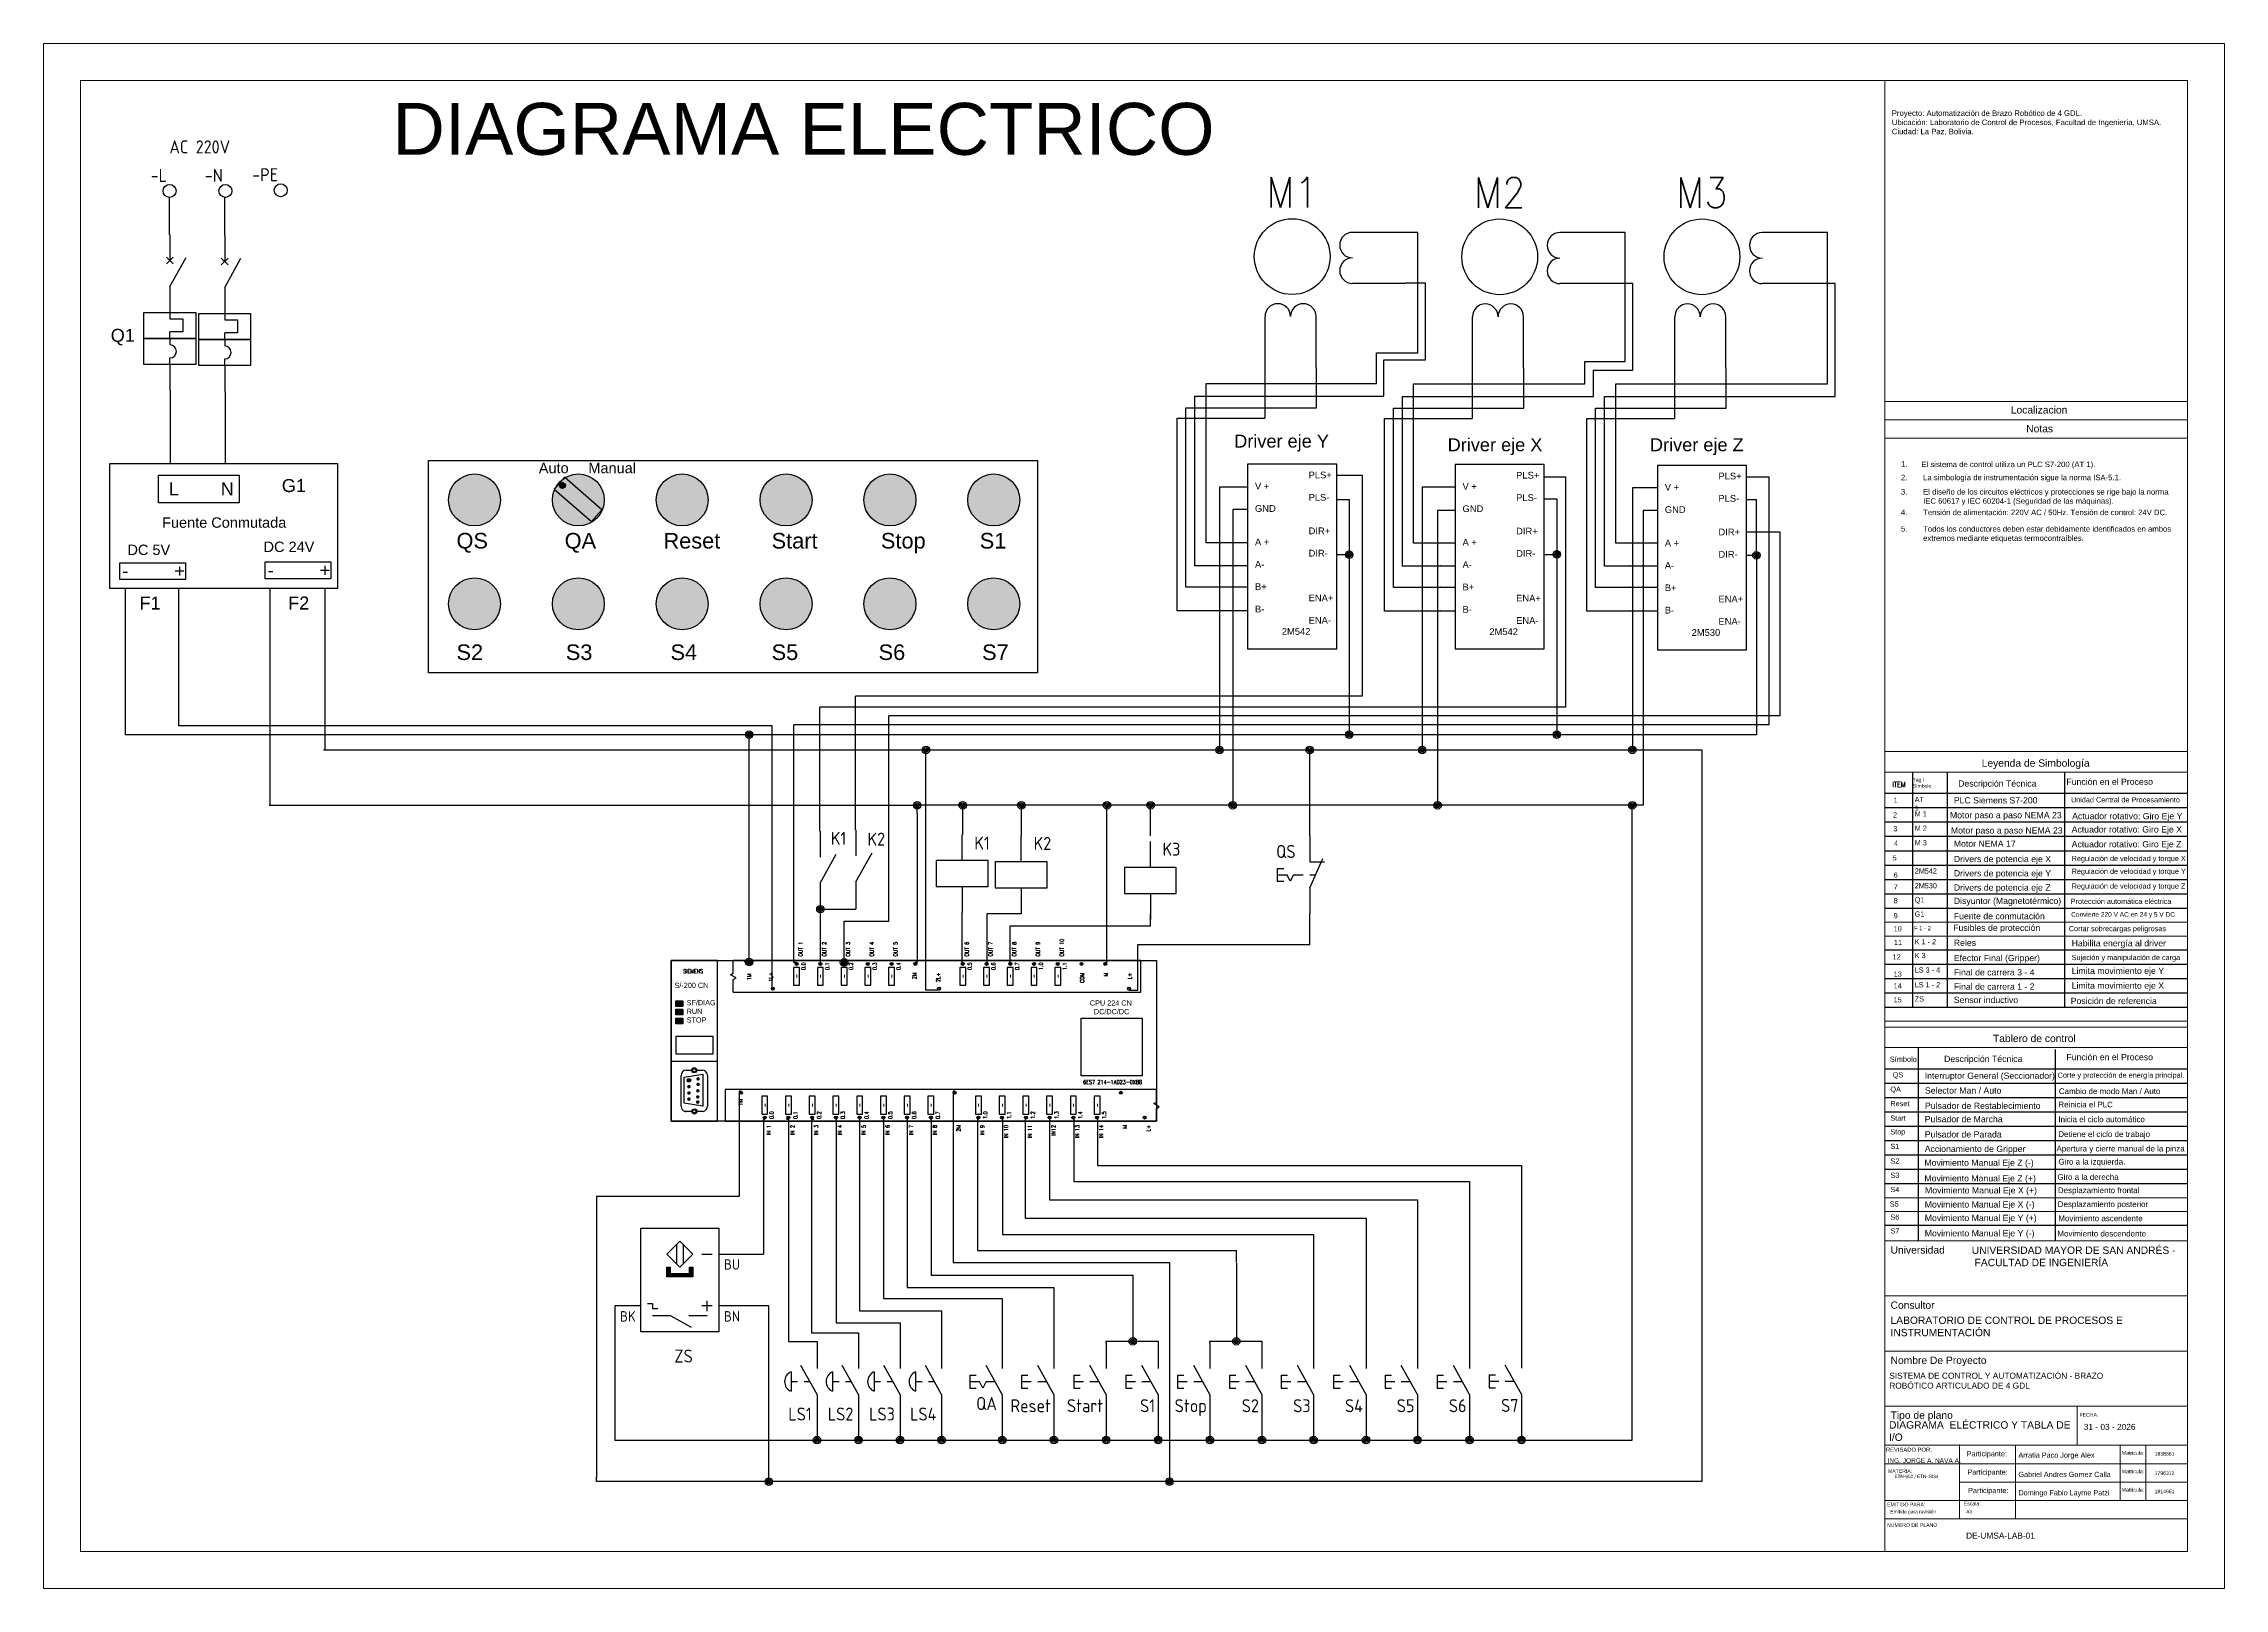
# Model space of a CAD drawing. Header units: millimetres. Extents: x 54 to 474, y 45 to 343.
import ezdxf
from ezdxf.enums import TextEntityAlignment as Align

# ---------------------------------------------------------------- set-up
doc = ezdxf.new("R2010")
doc.units = ezdxf.units.MM
for name, color, linetype in [('00_GENE_106_TEXT', 7, 'Continuous'), ('DESC', 150, 'Continuous'), ('MISC', 7, 'Continuous'), ('SYMS', 7, 'Continuous'), ('TAGS', 150, 'Continuous'), ('TERMS', 123, 'Continuous'), ('WIRES', 7, 'Continuous')]:
    doc.layers.add(name, color=color, linetype=linetype)
for name, color, linetype, lineweight in [('ALZADO_COTAS_DE_LAS_PLANTAS', 7, 'Continuous', 0), ('G-ANNO-TTLB', 7, 'Continuous', 9), ('G-ANNO-TTLB-MEDM', 7, 'Continuous', 9), ('G-ANNO-TTLB-THIN', 7, 'Continuous', 9)]:
    doc.layers.add(name, color=color, linetype=linetype, lineweight=lineweight)
doc.styles.add('Arial', font='arial.ttf', dxfattribs={"height": 0.2})
doc.styles.add('Arial_1', font='arial.ttf', dxfattribs={"height": 150})
doc.styles.add('Arial_2', font='arial.ttf', dxfattribs={"height": 1.5})
doc.styles.add('ROMANS-SP', font='romans.shx', dxfattribs={"width": 0.75})
doc.styles.get("Standard").update_dxf_attribs({"font": 'arial.ttf'})
doc.styles.add('WD', font='romans.shx')
doc.styles.add('WD_IEC', font='isocp2.shx', dxfattribs={"width": 0.9, "height": 4})

# ---------------------------------------------------------------- blocks, each defined once
blk = doc.blocks.new('HMS1')
blk.add_circle((0, 0), 0.1562)
at = {"style": 'WD'}
for tag, width, p in [('INST', 0.7, (0.0055, 0.5282)), ('LOC', 0.7, (0.0055, 0.3586)), ('TAG1', 0.9, (0, 0.2024))]:
    blk.add_attdef(tag, text='', height=0.125, dxfattribs=dict(at, width=width)).set_placement(p, align=Align.CENTER)
for tag, p, width in [('DESC1', (1.126, 0.0757), 0.9), ('DESC2', (1.126, -0.0806), 0.9), ('DESC3', (1.126, -0.2368), 0.9), ('XREFNO', (1.3591, -0.3931), 0.8), ('XREFNC', (1.3591, -0.5493), 0.8)]:
    blk.add_attdef(tag, p, '', height=0.125, dxfattribs=dict(at, width=width))
at = {"linetype": 'Continuous', "style": 'WD', "flags": 9}
blk.add_attdef('ASSYCODE', text='', height=0.01, dxfattribs=at).set_placement((0.0004, 0.1129), align=Align.CENTER)
at = {"style": 'WD', "flags": 9}
blk.add_attdef('FAMILY', text='', height=0.01, dxfattribs=at).set_placement((-0.0053, 0.1698), align=Align.CENTER)
at = {"linetype": 'Continuous', "style": 'WD', "flags": 1}
for tag, p in [('MFG', (0, 0.1404)), ('CAT', (0, 0.1593))]:
    blk.add_attdef(tag, text='', height=0.01, dxfattribs=at).set_placement(p, align=Align.MIDDLE)
at = {"style": 'WD', "flags": 1}
for tag, p in [('X4TERM01', (-0.1562, 0)), ('X1TERM02', (0.1562, 0))]:
    blk.add_attdef(tag, p, '', height=0.0125, dxfattribs=at)
at = {"linetype": 'Continuous', "style": 'WD'}
blk.add_attdef('TERM01', text='', height=0.125, dxfattribs=at).set_placement((-0.2, -0.0349), align=Align.TOP_RIGHT)
blk.add_attdef('TERM02', text='', height=0.125, dxfattribs=at).set_placement((0.2, -0.0349), align=Align.TOP_LEFT)
at = {"style": 'WD', "width": 0.8, "flags": 8}
for tag, p in [('NO', (1.126, -0.3931)), ('NC', (1.126, -0.5493))]:
    blk.add_attdef(tag, p, '', height=0.125, dxfattribs=at)
blk = doc.blocks.new('PLCIO_13E9')
at = {"layer": 'SYMS'}
for p, q in [((0.5, 0.5), (-0.5, 0.5)), ((-0.5, 0.5), (-0.5, -13.125)), ((0.357, 0.033), (0.424, -0.033)), ((0.5, -13.125), (0.5, 0.5)), ((0.281, -0.656), (-0.281, -0.656)), ((-0.281, -0.656), (-0.281, -0.844)), ((0.281, -0.844), (0.281, -0.656)), ((-0.357, -0.717), (-0.424, -0.783)), ((-0.281, -0.844), (0.281, -0.844)), ((-0.357, -1.467), (-0.424, -1.533)), ((0.281, -1.406), (-0.281, -1.406)), ((-0.281, -1.406), (-0.281, -1.594)), ((-0.281, -1.594), (0.281, -1.594)), ((0.281, -1.594), (0.281, -1.406)), ((-0.357, -2.217), (-0.424, -2.283)), ((0.281, -2.156), (-0.281, -2.156)), ((-0.281, -2.156), (-0.281, -2.344)), ((-0.281, -2.344), (0.281, -2.344)), ((0.281, -2.344), (0.281, -2.156)), ((-0.357, -2.967), (-0.424, -3.033)), ((0.281, -2.906), (-0.281, -2.906)), ((-0.281, -2.906), (-0.281, -3.094)), ((-0.281, -3.094), (0.281, -3.094)), ((0.281, -3.094), (0.281, -2.906)), ((-0.357, -3.717), (-0.424, -3.783)), ((0.281, -3.656), (-0.281, -3.656)), ((-0.281, -3.656), (-0.281, -3.844)), ((-0.281, -3.844), (0.281, -3.844)), ((0.281, -3.844), (0.281, -3.656)), ((-0.357, -4.467), (-0.424, -4.533)), ((0.281, -4.406), (-0.281, -4.406)), ((-0.281, -4.406), (-0.281, -4.594)), ((-0.281, -4.594), (0.281, -4.594)), ((0.281, -4.594), (0.281, -4.406)), ((-0.357, -5.217), (-0.424, -5.283)), ((0.281, -5.156), (-0.281, -5.156)), ((-0.281, -5.156), (-0.281, -5.344)), ((-0.281, -5.344), (0.281, -5.344)), ((0.281, -5.344), (0.281, -5.156)), ((-0.357, -5.967), (-0.424, -6.033)), ((0.281, -5.906), (-0.281, -5.906)), ((-0.281, -5.906), (-0.281, -6.094)), ((-0.281, -6.094), (0.281, -6.094)), ((0.281, -6.094), (0.281, -5.906)), ((0.357, -6.717), (0.424, -6.783)), ((-0.357, -7.467), (-0.424, -7.533)), ((0.281, -7.406), (-0.281, -7.406)), ((-0.281, -7.406), (-0.281, -7.594)), ((0.281, -7.594), (0.281, -7.406)), ((-0.357, -8.217), (-0.424, -8.283)), ((-0.281, -7.594), (0.281, -7.594)), ((0.281, -8.156), (-0.281, -8.156)), ((-0.281, -8.156), (-0.281, -8.344)), ((0.281, -8.344), (0.281, -8.156)), ((-0.281, -8.344), (0.281, -8.344)), ((0.281, -8.906), (-0.281, -8.906)), ((-0.281, -8.906), (-0.281, -9.094)), ((0.281, -9.094), (0.281, -8.906)), ((-0.357, -8.967), (-0.424, -9.033)), ((-0.281, -9.094), (0.281, -9.094)), ((-0.357, -9.717), (-0.424, -9.783)), ((0.281, -9.656), (-0.281, -9.656)), ((-0.281, -9.656), (-0.281, -9.844)), ((-0.281, -9.844), (0.281, -9.844)), ((0.281, -9.844), (0.281, -9.656)), ((-0.357, -10.467), (-0.424, -10.533)), ((0.281, -10.406), (-0.281, -10.406)), ((-0.281, -10.406), (-0.281, -10.594)), ((-0.281, -10.594), (0.281, -10.594)), ((0.281, -10.594), (0.281, -10.406)), ((-0.357, -11.217), (-0.424, -11.283)), ((0.281, -11.156), (-0.281, -11.156)), ((-0.281, -11.156), (-0.281, -11.344)), ((-0.281, -11.344), (0.281, -11.344)), ((0.281, -11.344), (0.281, -11.156)), ((0.357, -11.967), (0.424, -12.033)), ((-0.357, -12.717), (-0.424, -12.783)), ((-0.05, -13.212), (0.05, -13.038)), ((0.05, -13.038), (0.1, -13.125)), ((-0.5, -13.125), (-0.1, -13.125)), ((-0.1, -13.125), (-0.05, -13.212)), ((0.1, -13.125), (0.5, -13.125))]:
    blk.add_line(p, q, dxfattribs=at)
for centre in [(0.391, 0), (-0.391, -0.75), (-0.391, -1.5), (-0.391, -2.25), (-0.391, -3), (-0.391, -3.75), (-0.391, -4.5), (-0.391, -5.25), (-0.391, -6), (0.391, -6.75), (-0.391, -7.5), (-0.391, -8.25), (-0.391, -9), (-0.391, -9.75), (-0.391, -10.5), (-0.391, -11.25), (0.391, -12), (-0.391, -12.75)]:
    blk.add_circle(centre, 0.0469, dxfattribs=at)
at = {"layer": 'SYMS', "style": 'WD'}
for tag, width, p in [('INST', 0.8, (0, 1.482)), ('LOC', 0.8, (0, 1.312)), ('MFG', 0.8, (0, 1.156)), ('CAT', 0.9, (0, 1)), ('DESC', 0.8, (0, 0.53))]:
    blk.add_attdef(tag, text='', height=0.125, dxfattribs=dict(at, width=width)).set_placement(p, align=Align.CENTER)
for tag, p in [('LINE1', (0, 0.844)), ('LINE2', (0, 0.688)), ('TAG', (0, 0.322))]:
    blk.add_attdef(tag, text='', height=0.125, dxfattribs=at).set_placement(p, align=Align.CENTER)
at = {"layer": 'SYMS', "linetype": 'Continuous', "style": 'WD', "flags": 9}
blk.add_attdef('ASSYCODE', text='', height=0.01, dxfattribs=at).set_placement((0.23, 1.071), align=Align.CENTER)
at = {"layer": 'SYMS', "style": 'WD', "flags": 1}
for tag, p in [('X1TERM01', (0.438, 0)), ('X4TERM02', (-0.438, -0.75)), ('X4TERM03', (-0.438, -1.5)), ('X4TERM04', (-0.438, -2.25)), ('X4TERM05', (-0.438, -3)), ('X4TERM06', (-0.438, -3.75)), ('X4TERM07', (-0.438, -4.5)), ('X4TERM08', (-0.438, -5.25)), ('X4TERM09', (-0.438, -6)), ('X1TERM10', (0.438, -6.75)), ('X4TERM11', (-0.438, -7.5)), ('X4TERM12', (-0.438, -8.25)), ('X4TERM13', (-0.438, -9)), ('X4TERM14', (-0.438, -9.75)), ('X4TERM15', (-0.438, -10.5)), ('X4TERM16', (-0.438, -11.25)), ('X1TERM17', (0.438, -12)), ('X4TERM18', (-0.438, -12.75))]:
    blk.add_attdef(tag, p, '', height=0.01, dxfattribs=at)
at = {"layer": 'SYMS', "style": 'WD', "width": 0.8}
for tag, p in [('TAGA02', (0, -0.75)), ('TAGA03', (0, -1.5)), ('TAGA04', (0, -2.25)), ('TAGA05', (0, -3)), ('TAGA06', (0, -3.75)), ('TAGA07', (0, -4.5)), ('TAGA08', (0, -5.25)), ('TAGA09', (0, -6)), ('TAGA11', (0, -7.5)), ('TAGA12', (0, -8.25)), ('TAGA13', (0, -9)), ('TAGA14', (0, -9.75)), ('TAGA15', (0, -10.5)), ('TAGA16', (0, -11.25))]:
    blk.add_attdef(tag, text='', height=0.125, dxfattribs=at).set_placement(p, align=Align.MIDDLE_CENTER)
at = {"layer": 'SYMS', "style": 'WD'}
for tag, width, p in [('TERM01', 0.9, (0.438, -0.156)), ('TERMDESC02', 0.9, (-0.625, -0.812)), ('TERMDESC03', 0.9, (-0.625, -1.562)), ('TERMDESC04', 0.9, (-0.625, -2.312)), ('TERMDESC05', 0.9, (-0.625, -3.062)), ('TERMDESC06', 0.9, (-0.625, -3.812)), ('TERMDESC07', 0.9, (-0.625, -4.562)), ('TERMDESC08', 0.9, (-0.625, -5.312)), ('TERMDESC09', 0.9, (-0.625, -6.062)), ('TERMDESC10', 0.9, (-0.625, -6.812)), ('TERM10', 0.9, (0.438, -6.844)), ('TERMDESC11', 0.9, (-0.625, -7.562)), ('TERMDESC12', 0.9, (-0.625, -8.312)), ('TERMDESC13', 0.9, (-0.625, -9.062)), ('TERMDESC14', 0.9, (-0.625, -9.812)), ('TERMDESC15', 0.9, (-0.625, -10.562)), ('TERMDESC16', 0.9, (-0.625, -11.312)), ('TERMDESC17', 0.9, (-0.625, -12.062)), ('TERM17', 0.9, (0.438, -12.094)), ('TERMDESC18', 0.8, (-0.625, -12.812))]:
    blk.add_attdef(tag, text='', height=0.125, dxfattribs=dict(at, width=width)).set_placement(p, align=Align.TOP_RIGHT)
at = {"layer": 'SYMS', "style": 'WD', "width": 0.9}
for tag, p in [('TERMDESC01', (0.625, -0.062)), ('TERM02', (-0.438, -0.906)), ('TERM03', (-0.438, -1.656)), ('TERM04', (-0.438, -2.406)), ('TERM05', (-0.438, -3.156)), ('TERM06', (-0.438, -3.906)), ('TERM07', (-0.438, -4.656)), ('TERM08', (-0.438, -5.406)), ('TERM09', (-0.438, -6.156)), ('TERM11', (-0.438, -7.656)), ('TERM12', (-0.438, -8.406)), ('TERM13', (-0.438, -9.156)), ('TERM14', (-0.438, -9.906)), ('TERM15', (-0.438, -10.656)), ('TERM16', (-0.438, -11.406)), ('TERM18', (-0.438, -12.844))]:
    blk.add_attdef(tag, text='', height=0.125, dxfattribs=at).set_placement(p, align=Align.TOP_LEFT)
for tag, p in [('DESCA02', (1.25, -0.719)), ('DESCB02', (1.25, -0.875)), ('DESCC02', (1.25, -1.031)), ('DESCD02', (1.25, -1.188)), ('DESCE02', (1.25, -1.344)), ('DESCA03', (1.25, -1.469)), ('DESCB03', (1.25, -1.625)), ('DESCC03', (1.25, -1.781)), ('DESCD03', (1.25, -1.938)), ('DESCE03', (1.25, -2.094)), ('DESCA04', (1.25, -2.219)), ('DESCB04', (1.25, -2.375)), ('DESCC04', (1.25, -2.531)), ('DESCD04', (1.25, -2.688)), ('DESCE04', (1.25, -2.844)), ('DESCA05', (1.25, -2.969)), ('DESCB05', (1.25, -3.125)), ('DESCC05', (1.25, -3.281)), ('DESCD05', (1.25, -3.438)), ('DESCE05', (1.25, -3.594)), ('DESCA06', (1.25, -3.719)), ('DESCB06', (1.25, -3.875)), ('DESCC06', (1.25, -4.031)), ('DESCD06', (1.25, -4.188)), ('DESCE06', (1.25, -4.344)), ('DESCA07', (1.25, -4.469)), ('DESCB07', (1.25, -4.625)), ('DESCC07', (1.25, -4.781)), ('DESCD07', (1.25, -4.938)), ('DESCE07', (1.25, -5.094)), ('DESCA08', (1.25, -5.219)), ('DESCB08', (1.25, -5.375)), ('DESCC08', (1.25, -5.531)), ('DESCD08', (1.25, -5.688)), ('DESCE08', (1.25, -5.844)), ('DESCA09', (1.25, -5.969)), ('DESCB09', (1.25, -6.125)), ('DESCC09', (1.25, -6.281)), ('DESCD09', (1.25, -6.438)), ('DESCE09', (1.25, -6.594)), ('DESCA11', (1.25, -7.469)), ('DESCB11', (1.25, -7.625)), ('DESCC11', (1.25, -7.781)), ('DESCD11', (1.25, -7.938)), ('DESCE11', (1.25, -8.094)), ('DESCA12', (1.25, -8.219)), ('DESCB12', (1.25, -8.375)), ('DESCC12', (1.25, -8.531)), ('DESCD12', (1.25, -8.688)), ('DESCE12', (1.25, -8.844)), ('DESCA13', (1.25, -8.969)), ('DESCB13', (1.25, -9.125)), ('DESCC13', (1.25, -9.281)), ('DESCD13', (1.25, -9.438)), ('DESCE13', (1.25, -9.594)), ('DESCA14', (1.25, -9.719)), ('DESCB14', (1.25, -9.875)), ('DESCC14', (1.25, -10.031)), ('DESCD14', (1.25, -10.188)), ('DESCE14', (1.25, -10.344)), ('DESCA15', (1.25, -10.469)), ('DESCB15', (1.25, -10.625)), ('DESCC15', (1.25, -10.781)), ('DESCD15', (1.25, -10.938)), ('DESCE15', (1.25, -11.094)), ('DESCA16', (1.25, -11.219)), ('DESCB16', (1.25, -11.375)), ('DESCC16', (1.25, -11.531)), ('DESCD16', (1.25, -11.688)), ('DESCE16', (1.25, -11.844))]:
    blk.add_attdef(tag, p, '', height=0.125, dxfattribs=at)
blk = doc.blocks.new('PLCIO_16CF')
at = {"layer": 'SYMS'}
for p, q in [((-0.5, 0.5), (-0.1, 0.5)), ((-0.5, 0.5), (-0.5, -12.375)), ((-0.1, 0.5), (-0.05, 0.413)), ((-0.05, 0.413), (0.05, 0.587)), ((0.05, 0.587), (0.1, 0.5)), ((0.1, 0.5), (0.5, 0.5)), ((0.357, 0.033), (0.424, -0.033)), ((0.5, -12.375), (0.5, 0.5)), ((-0.357, -0.717), (-0.424, -0.783)), ((0.281, -1.406), (-0.281, -1.406)), ((-0.281, -1.406), (-0.281, -1.594)), ((-0.281, -1.594), (0.281, -1.594)), ((0.281, -1.594), (0.281, -1.406)), ((0.357, -1.467), (0.424, -1.533)), ((0.281, -2.156), (-0.281, -2.156)), ((-0.281, -2.156), (-0.281, -2.344)), ((-0.281, -2.344), (0.281, -2.344)), ((0.281, -2.344), (0.281, -2.156)), ((0.357, -2.217), (0.424, -2.283)), ((0.281, -2.906), (-0.281, -2.906)), ((-0.281, -2.906), (-0.281, -3.094)), ((-0.281, -3.094), (0.281, -3.094)), ((0.281, -3.094), (0.281, -2.906)), ((0.357, -2.967), (0.424, -3.033)), ((0.281, -3.656), (-0.281, -3.656)), ((-0.281, -3.656), (-0.281, -3.844)), ((-0.281, -3.844), (0.281, -3.844)), ((0.281, -3.844), (0.281, -3.656)), ((0.357, -3.717), (0.424, -3.783)), ((0.281, -4.406), (-0.281, -4.406)), ((-0.281, -4.406), (-0.281, -4.594)), ((-0.281, -4.594), (0.281, -4.594)), ((0.281, -4.594), (0.281, -4.406)), ((0.357, -4.467), (0.424, -4.533)), ((0.357, -5.217), (0.424, -5.283)), ((-0.357, -5.967), (-0.424, -6.033)), ((0.281, -6.656), (-0.281, -6.656)), ((-0.281, -6.656), (-0.281, -6.844)), ((-0.281, -6.844), (0.281, -6.844)), ((0.281, -6.844), (0.281, -6.656)), ((0.357, -6.717), (0.424, -6.783)), ((0.281, -7.406), (-0.281, -7.406)), ((-0.281, -7.406), (-0.281, -7.594)), ((0.281, -7.594), (0.281, -7.406)), ((0.357, -7.467), (0.424, -7.533)), ((-0.281, -7.594), (0.281, -7.594)), ((0.281, -8.156), (-0.281, -8.156)), ((-0.281, -8.156), (-0.281, -8.344)), ((0.281, -8.344), (0.281, -8.156)), ((0.357, -8.217), (0.424, -8.283)), ((-0.281, -8.344), (0.281, -8.344)), ((0.281, -8.906), (-0.281, -8.906)), ((-0.281, -8.906), (-0.281, -9.094)), ((0.281, -9.094), (0.281, -8.906)), ((-0.281, -9.094), (0.281, -9.094)), ((0.357, -8.967), (0.424, -9.033)), ((0.281, -9.656), (-0.281, -9.656)), ((-0.281, -9.656), (-0.281, -9.844)), ((-0.281, -9.844), (0.281, -9.844)), ((0.281, -9.844), (0.281, -9.656)), ((0.357, -9.717), (0.424, -9.783)), ((0.357, -10.467), (0.424, -10.533)), ((0.357, -11.217), (0.424, -11.283)), ((-0.5, -12.375), (0.5, -12.375)), ((-0.357, -11.967), (-0.424, -12.033))]:
    blk.add_line(p, q, dxfattribs=at)
for centre in [(0.391, 0), (-0.391, -0.75), (0.391, -1.5), (0.391, -2.25), (0.391, -3), (0.391, -3.75), (0.391, -4.5), (0.391, -5.25), (-0.391, -6), (0.391, -6.75), (0.391, -7.5), (0.391, -8.25), (0.391, -9), (0.391, -9.75), (0.391, -10.5), (0.391, -11.25), (-0.391, -12)]:
    blk.add_circle(centre, 0.0469, dxfattribs=at)
at = {"style": 'WD', "width": 0.8}
for tag, p in [('INST', (0, 1.482)), ('LOC', (0, 1.312))]:
    blk.add_attdef(tag, text='', height=0.125, dxfattribs=at).set_placement(p, align=Align.CENTER)
at = {"style": 'WD'}
blk.add_attdef('TAG_1', text='', height=0.125, dxfattribs=at).set_placement((0, 0.322), align=Align.CENTER)
at = {"layer": 'SYMS', "style": 'WD', "flags": 1}
for tag, p in [('X1TERM19', (0.438, 0)), ('X4TERM20', (-0.438, -0.75)), ('X1TERM21', (0.438, -1.5)), ('X1TERM22', (0.438, -2.25)), ('X1TERM23', (0.438, -3)), ('X1TERM24', (0.438, -3.75)), ('X1TERM25', (0.438, -4.5)), ('X1TERM26', (0.438, -5.25)), ('X4TERM27', (-0.438, -6)), ('X1TERM28', (0.438, -6.75)), ('X1TERM29', (0.438, -7.5)), ('X1TERM30', (0.438, -8.25)), ('X1TERM31', (0.438, -9)), ('X1TERM32', (0.438, -9.75)), ('X1TERM33', (0.438, -10.5)), ('X1TERM34', (0.438, -11.25)), ('X4TERM35', (-0.438, -12))]:
    blk.add_attdef(tag, p, '', height=0.01, dxfattribs=at)
at = {"layer": 'SYMS', "style": 'WD'}
for tag, width, p in [('TERMDESC19', 0.9, (-0.625, -0.062)), ('TERM19', 0.9, (0.438, -0.094)), ('TERMDESC20', 0.8, (-0.625, -0.812)), ('TERM21', 0.9, (0.438, -1.656)), ('TERM22', 0.9, (0.438, -2.406)), ('TERM23', 0.9, (0.438, -3.156)), ('TERM24', 0.9, (0.438, -3.906)), ('TERM25', 0.9, (0.438, -4.656)), ('TERMDESC26', 0.9, (-0.625, -5.312)), ('TERM26', 0.9, (0.438, -5.344)), ('TERMDESC27', 0.8, (-0.625, -6.062)), ('TERM28', 0.9, (0.438, -6.906)), ('TERM29', 0.9, (0.438, -7.656)), ('TERM30', 0.9, (0.438, -8.406)), ('TERM31', 0.9, (0.438, -9.156)), ('TERM32', 0.9, (0.438, -9.906)), ('TERMDESC33', 0.9, (-0.625, -10.562)), ('TERM33', 0.9, (0.438, -10.594)), ('TERMDESC34', 0.9, (-0.625, -11.312)), ('TERM34', 0.9, (0.438, -11.344)), ('TERMDESC35', 0.8, (-0.625, -12.062))]:
    blk.add_attdef(tag, text='', height=0.125, dxfattribs=dict(at, width=width)).set_placement(p, align=Align.TOP_RIGHT)
at = {"layer": 'SYMS', "style": 'WD', "width": 0.9}
for tag, p in [('DESCA21', (-0.688, -1.469)), ('DESCB21', (-0.688, -1.625)), ('DESCC21', (-0.688, -1.781)), ('DESCD21', (-0.688, -1.938)), ('DESCE21', (-0.688, -2.094)), ('DESCB22', (-0.688, -2.375)), ('DESCC22', (-0.688, -2.531)), ('DESCD22', (-0.688, -2.688)), ('DESCE22', (-0.688, -2.844)), ('DESCA22', (-0.688, -2.219)), ('DESCB23', (-0.688, -3.125)), ('DESCC23', (-0.688, -3.281)), ('DESCD23', (-0.688, -3.438)), ('DESCA23', (-0.688, -2.969)), ('DESCB24', (-0.688, -3.875)), ('DESCC24', (-0.688, -4.031)), ('DESCD24', (-0.688, -4.188)), ('DESCE23', (-0.688, -3.594)), ('DESCA24', (-0.688, -3.719)), ('DESCB25', (-0.688, -4.625)), ('DESCC25', (-0.688, -4.781)), ('DESCD25', (-0.688, -4.938)), ('DESCE24', (-0.688, -4.344)), ('DESCA25', (-0.688, -4.469)), ('DESCE25', (-0.688, -5.094)), ('DESCB28', (-0.688, -6.875)), ('DESCA28', (-0.688, -6.719)), ('DESCC28', (-0.688, -7.031)), ('DESCD28', (-0.688, -7.188)), ('DESCB29', (-0.688, -7.625)), ('DESCE28', (-0.688, -7.344)), ('DESCA29', (-0.688, -7.469)), ('DESCC29', (-0.688, -7.781)), ('DESCD29', (-0.688, -7.938)), ('DESCB30', (-0.688, -8.375)), ('DESCE29', (-0.688, -8.094)), ('DESCA30', (-0.688, -8.219)), ('DESCC30', (-0.688, -8.531)), ('DESCD30', (-0.688, -8.688)), ('DESCE30', (-0.688, -8.844)), ('DESCA31', (-0.688, -8.969)), ('DESCB31', (-0.688, -9.125)), ('DESCC31', (-0.688, -9.281)), ('DESCD31', (-0.688, -9.438)), ('DESCE31', (-0.688, -9.594)), ('DESCA32', (-0.688, -9.719)), ('DESCB32', (-0.688, -9.875)), ('DESCC32', (-0.688, -10.031)), ('DESCD32', (-0.688, -10.188)), ('DESCE32', (-0.688, -10.344))]:
    blk.add_attdef(tag, text='', height=0.125, dxfattribs=at).set_placement(p, align=Align.RIGHT)
for tag, p in [('TERM20', (-0.438, -0.844)), ('TERMDESC21', (0.625, -1.562)), ('TERMDESC22', (0.625, -2.312)), ('TERMDESC23', (0.625, -3.062)), ('TERMDESC24', (0.625, -3.812)), ('TERMDESC25', (0.625, -4.562)), ('TERM27', (-0.438, -6.094)), ('TERMDESC28', (0.625, -6.812)), ('TERMDESC29', (0.625, -7.562)), ('TERMDESC30', (0.625, -8.312)), ('TERMDESC31', (0.625, -9.062)), ('TERMDESC32', (0.625, -9.812)), ('TERM35', (-0.438, -12.094))]:
    blk.add_attdef(tag, text='', height=0.125, dxfattribs=at).set_placement(p, align=Align.TOP_LEFT)
for tag, p in [('TAGA21', (0, -1.5)), ('TAGA22', (0, -2.25)), ('TAGA23', (0, -3)), ('TAGA24', (0, -3.75)), ('TAGA25', (0, -4.5)), ('TAGA28', (0, -6.75)), ('TAGA29', (0, -7.5)), ('TAGA30', (0, -8.25)), ('TAGA31', (0, -9)), ('TAGA32', (0, -9.75))]:
    blk.add_attdef(tag, text='', height=0.125, dxfattribs=at).set_placement(p, align=Align.MIDDLE_CENTER)
blk = doc.blocks.new('HCB11Q9')
for p, q in [((-1.84, 0.66), (-3.16, -0.66)), ((-3.16, 0.66), (-1.84, -0.66)), ((2.5, 0), (-3.12, 3.13)), ((2.5, 0), (7.5, 0)), ((7.5, 0), (8.75, 0)), ((8.75, 0), (8.75, 2.5)), ((8.75, 2.5), (11.25, 2.5)), ((11.25, 2.5), (11.25, 0)), ((12.5, 0), (11.25, 0)), ((12.5, 0), (13.75, 0)), ((17.5, 0), (16.25, 0)), ((17.5, 0), (22.5, 0)), ((-7.5, 0), (-2.5, 0))]:
    blk.add_line(p, q)
for points in [[(7.5, 5), (12.5, 5), (12.5, -5), (7.5, -5)], [(12.5, 5), (17.5, 5), (17.5, -5), (12.5, -5)]]:
    blk.add_lwpolyline(points, close=True)
blk.add_arc((15, 0), 1.25, 0, 180)
at = {"style": 'WD_IEC'}
for tag, height, p in [('INST', 2.5, (6.95, 11.75)), ('LOC', 2.5, (6.95, 8.6)), ('TAG1', 2.5, (6.95, 5.23)), ('TERM02', 2, (22.5, 1)), ('DESC1', 2.5, (-2.89, -10.4)), ('XREF', 2.5, (-2.89, -6.93)), ('DESC2', 2.5, (-2.11, -14.11)), ('DESC3', 2.5, (-2.11, -17.81))]:
    blk.add_attdef(tag, text='', height=height, dxfattribs=at).set_placement(p, align=Align.RIGHT)
at = {"style": 'WD_IEC', "flags": 1}
for tag, p, height in [('X4TERM01', (-7.5, 0), 0.32), ('X1TERM02', (22.5, 0), 0.32), ('ASSYCODE', (17.86, -5.81), 1), ('FAMILY', (17.86, -7.31), 1), ('CATDESC', (17.86, -8.81), 1)]:
    blk.add_attdef(tag, p, '', height=height, dxfattribs=at)
at = {"style": 'WD_IEC'}
for tag, p, height in [('TERM01', (-7.5, 1), 2), ('RATING1', (-14.85, -3.47), 2.5)]:
    blk.add_attdef(tag, p, '', height=height, dxfattribs=at)
at = {"style": 'WD_IEC', "flags": 1}
for tag, p in [('X2LINK', (-0.31, 2)), ('X8LINK', (-0.31, 0.5))]:
    blk.add_attdef(tag, p, '', height=0.32, rotation=360, dxfattribs=at)
at = {"style": 'WD_IEC', "flags": 9}
for tag, p in [('MFG', (21.31, -1.98)), ('CAT', (21.31, -3.99))]:
    blk.add_attdef(tag, text='', height=1.5, dxfattribs=at).set_placement(p, align=Align.RIGHT)
blk = doc.blocks.new('HCB21Q9')
for p, q in [((-7.5, 0), (-2.5, 0)), ((-1.84, 0.66), (-3.16, -0.66)), ((-3.16, 0.66), (-1.84, -0.66)), ((2.5, 0), (-3.12, 3.13)), ((2.5, 0), (7.5, 0)), ((7.5, 0), (8.75, 0)), ((8.75, 0), (8.75, 2.5)), ((8.75, 2.5), (11.25, 2.5)), ((11.25, 2.5), (11.25, 0)), ((12.5, 0), (11.25, 0)), ((12.5, 0), (13.75, 0)), ((17.5, 0), (16.25, 0)), ((17.5, 0), (22.5, 0))]:
    blk.add_line(p, q)
for points in [[(7.5, 5), (12.5, 5), (12.5, -5), (7.5, -5)], [(12.5, 5), (17.5, 5), (17.5, -5), (12.5, -5)]]:
    blk.add_lwpolyline(points, close=True)
blk.add_arc((15, 0), 1.25, 0, 180)
at = {"style": 'WD_IEC'}
for tag, height, p in [('INST', 2.5, (6.95, 11.55)), ('LOC', 2.5, (6.95, 8.32)), ('TAG2', 2.5, (6.95, 5.23)), ('TERM02', 2, (22.5, 1)), ('XREF', 2.5, (-2.31, -4.58)), ('DESC1', 2.5, (-2.31, -7.7)), ('DESC3', 2.5, (-1.53, -14.52)), ('DESC2', 2.5, (-1.53, -11.09))]:
    blk.add_attdef(tag, text='', height=height, dxfattribs=at).set_placement(p, align=Align.RIGHT)
at = {"style": 'WD_IEC', "flags": 1}
for tag, p, height in [('RATING1', (12.19, 6.16), 2.5), ('X4TERM01', (-7.5, 0), 0.32), ('X2LINK', (-0.31, 2.29), 0.32), ('X8LINK', (-0.31, 0.79), 0.32), ('X1TERM02', (22.5, 0), 0.32), ('CONTACT', (-7.67, -1.7), 1), ('FAMILY', (17.86, -2.21), 1)]:
    blk.add_attdef(tag, p, '', height=height, dxfattribs=at)
at = {"style": 'WD_IEC'}
blk.add_attdef('TERM01', (-7.5, 1), '', height=2, dxfattribs=at)
blk = doc.blocks.new('HCR21')
for p, q in [((-7.5, 0), (-2.5, 0)), ((2.5, 0), (-3.12, 3.12)), ((2.5, 0), (7.5, 0))]:
    blk.add_line(p, q)
at = {"style": 'WD_IEC'}
for tag, p in [('INST', (-2.5, 10.12)), ('LOC', (-2.5, 7.12)), ('TAG2', (-2.5, 4.12)), ('DESC1', (-2.5, -9.25)), ('DESC2', (-2.5, -12.25)), ('DESC3', (-2.5, -15.25))]:
    blk.add_attdef(tag, text='', height=2.5, dxfattribs=at).set_placement(p, align=Align.RIGHT)
for tag, p, height, flags in [('X4TERM01', (-7.5, 0), 0.32, 1), ('TERM01', (-7.5, 1), 2, 8), ('X2LINK', (0, 2.27), 0.32, 1), ('X8LINK', (0, 0.77), 0.32, 1), ('X1TERM02', (7.5, 0), 0.32, 1), ('CONTACT', (6.5, -2.25), 1, 1), ('FAMILY', (6.5, -3.75), 1, 1), ('COMMON', (7.75, -3.5), 1, 1)]:
    blk.add_attdef(tag, p, '', height=height, dxfattribs=dict(at, flags=flags))
at = {"style": 'WD_IEC', "flags": 8}
for tag, height, p in [('TERM02', 2, (7.5, 1)), ('XREF', 2.5, (-2.5, -6.25))]:
    blk.add_attdef(tag, text='', height=height, dxfattribs=at).set_placement(p, align=Align.RIGHT)
blk = doc.blocks.new('HCR1')
for p, q in [((-2.5, 0), (-7.5, 0)), ((2.5, 0), (7.5, 0))]:
    blk.add_line(p, q)
blk.add_lwpolyline([(-2.5, -5), (2.5, -5), (2.5, 5), (-2.5, 5)], close=True)
at = {"style": 'WD_IEC'}
for tag, p in [('INST', (-2.5, 13.62)), ('LOC', (-2.5, 10.12)), ('TAG1', (-2.5, 6.62)), ('DESC1', (-2.5, -10)), ('DESC2', (-2.5, -13.5)), ('DESC3', (-2.5, -17))]:
    blk.add_attdef(tag, text='', height=2.5, dxfattribs=at).set_placement(p, align=Align.RIGHT)
for tag, p, height, flags in [('MFG', (4.92, 12.12), 1.5, 9), ('CAT', (4.92, 9.62), 1.5, 9), ('X2LINK', (0, 5), 0.32, 1), ('X4TERM01', (-7.5, 0), 0.32, 1), ('TERM01', (-7.5, 1), 2, 8), ('X1TERM02', (7.5, 0), 0.32, 1), ('ASSYCODE', (3.5, -1.5), 1, 1), ('FAMILY', (3.5, -3), 1, 1), ('CATDESC', (3.5, -4.5), 1, 1), ('X8LINK', (0, -5), 0.32, 1)]:
    blk.add_attdef(tag, p, '', height=height, dxfattribs=dict(at, flags=flags))
at = {"style": 'WD_IEC', "flags": 8}
blk.add_attdef('TERM02', text='', height=2, dxfattribs=at).set_placement((7.5, 1), align=Align.RIGHT)
at = {"lineweight": 15, "style": 'WD_IEC'}
for tag, p in [('NO', (26.25, 0)), ('NC', (26.25, -4))]:
    blk.add_attdef(tag, text='', height=2.5, dxfattribs=at).set_placement(p, align=Align.RIGHT)
for tag, p in [('XREFNO', (27.75, 0)), ('XREFNC', (27.75, -4))]:
    blk.add_attdef(tag, p, '', height=2.5, dxfattribs=at)
blk = doc.blocks.new('VPB11M')
for p, q in [((0, 7.5), (0, 2.5)), ((-5, 1.875), (-5, -1.875)), ((-5, 0), (-3.75, 0)), ((0, -2.5), (-3.125, 3.125)), ((-2.5, 0), (-1.38889, 0)), ((0, -2.5), (0, -7.5))]:
    blk.add_line(p, q)
blk.add_arc((-4.21875, 0), 2.03125, 112.6198649, 247.3801351)
at = {"style": 'WD_IEC'}
for tag, p in [('INST', (-8, 10.25)), ('LOC', (-8, 6.75)), ('TAG1', (-8, 3.25)), ('DESC1', (-8, -10.35)), ('DESC2', (-8, -13.85)), ('DESC3', (-8, -17.35))]:
    blk.add_attdef(tag, text='', height=2.5, dxfattribs=at).set_placement(p, align=Align.RIGHT)
blk.add_attdef('TERM01', text='', height=2, rotation=90, dxfattribs=at).set_placement((-1, 7.5), align=Align.RIGHT)
at = {"style": 'WD_IEC', "flags": 1}
for tag, p, height in [('X2TERM01', (0, 7.5), 0.32), ('CONTACT', (0.5, 4.5), 1), ('COMMON', (1.75, 3.25), 1), ('X1LINK', (0, 0), 0.32), ('ASSYCODE', (1, -4), 1), ('X8TERM02', (0, -7.5), 0.32), ('FAMILY', (1, -5.5), 1), ('CATDESC', (1, -7), 1)]:
    blk.add_attdef(tag, p, '', height=height, dxfattribs=at)
at = {"style": 'WD_IEC', "flags": 9}
for tag, p in [('MFG', (-8.5, -0.25)), ('CAT', (-8.5, -2.75))]:
    blk.add_attdef(tag, text='', height=1.5, dxfattribs=at).set_placement(p, align=Align.RIGHT)
at = {"style": 'WD_IEC'}
blk.add_attdef('TERM02', (-1, -7.5), '', height=2, rotation=90, dxfattribs=at)
at = {"lineweight": 15, "style": 'WD_IEC'}
blk.add_attdef('XREF', text='', height=2.5, dxfattribs=at).set_placement((-8, -6.35), align=Align.RIGHT)
blk = doc.blocks.new('VPB11L')
for p, q in [((0, 7.5), (0, 2.5)), ((-6.25, 1.25), (-6.25, -1.25)), ((-6.25, 1.25), (-5, 1.25)), ((-6.25, 0), (-4.375, 0)), ((-3.75, -1.25), (-4.375, 0)), ((-3.125, 0), (-3.75, -1.25)), ((0, -2.5), (-3.125, 3.125)), ((-3.125, 0), (-1.389, 0)), ((-6.25, -1.25), (-5, -1.25)), ((0, -2.5), (0, -7.5))]:
    blk.add_line(p, q)
at = {"style": 'WD_IEC'}
for tag, p in [('INST', (-8, 10.25)), ('LOC', (-8, 6.75)), ('TAG1', (-8, 3.25)), ('DESC1', (-8, -10.35)), ('DESC2', (-8, -13.85)), ('DESC3', (-8, -17.35))]:
    blk.add_attdef(tag, text='', height=2.5, dxfattribs=at).set_placement(p, align=Align.RIGHT)
blk.add_attdef('TERM01', text='', height=2, rotation=90, dxfattribs=at).set_placement((-1, 7.5), align=Align.RIGHT)
at = {"style": 'WD_IEC', "flags": 1}
for tag, p, height in [('X2TERM01', (0, 7.5), 0.32), ('CONTACT', (0.5, 4.5), 1), ('COMMON', (1.75, 3.25), 1), ('X1LINK', (0, 0), 0.32), ('ASSYCODE', (1, -4), 1), ('X8TERM02', (0, -7.5), 0.32), ('FAMILY', (1, -5.5), 1), ('CATDESC', (1, -7), 1)]:
    blk.add_attdef(tag, p, '', height=height, dxfattribs=at)
at = {"style": 'WD_IEC', "flags": 9}
for tag, p in [('MFG', (-8.5, -0.25)), ('CAT', (-8.5, -2.75))]:
    blk.add_attdef(tag, text='', height=1.5, dxfattribs=at).set_placement(p, align=Align.RIGHT)
at = {"style": 'WD_IEC'}
blk.add_attdef('TERM02', (-1, -7.5), '', height=2, rotation=90, dxfattribs=at)
at = {"lineweight": 15, "style": 'WD_IEC'}
blk.add_attdef('XREF', text='', height=2.5, dxfattribs=at).set_placement((-8, -6.35), align=Align.RIGHT)
blk = doc.blocks.new('VPB11')
for p, q in [((0, 7.5), (0, 2.5)), ((-6.25, 1.25), (-6.25, -1.25)), ((-6.25, 1.25), (-5, 1.25)), ((-6.25, 0), (-4.375, 0)), ((0, -2.5), (-3.125, 3.125)), ((-3.125, 0), (-1.389, 0)), ((-6.25, -1.25), (-5, -1.25)), ((0, -2.5), (0, -7.5))]:
    blk.add_line(p, q)
at = {"style": 'WD_IEC'}
for tag, p in [('INST', (-8, 10.25)), ('LOC', (-8, 6.75)), ('TAG1', (-8, 3.25)), ('DESC1', (-8, -10.35)), ('DESC2', (-8, -13.85)), ('DESC3', (-8, -17.35))]:
    blk.add_attdef(tag, text='', height=2.5, dxfattribs=at).set_placement(p, align=Align.RIGHT)
blk.add_attdef('TERM01', text='', height=2, rotation=90, dxfattribs=at).set_placement((-1, 7.5), align=Align.RIGHT)
at = {"style": 'WD_IEC', "flags": 1}
for tag, p, height in [('X2TERM01', (0, 7.5), 0.32), ('CONTACT', (0.5, 4.5), 1), ('COMMON', (1.75, 3.25), 1), ('X1LINK', (0, 0), 0.32), ('ASSYCODE', (1, -4), 1), ('X8TERM02', (0, -7.5), 0.32), ('FAMILY', (1, -5.5), 1), ('CATDESC', (1, -7), 1)]:
    blk.add_attdef(tag, p, '', height=height, dxfattribs=at)
at = {"style": 'WD_IEC', "flags": 9}
for tag, p in [('MFG', (-8.5, -0.25)), ('CAT', (-8.5, -2.75))]:
    blk.add_attdef(tag, text='', height=1.5, dxfattribs=at).set_placement(p, align=Align.RIGHT)
at = {"style": 'WD_IEC'}
blk.add_attdef('TERM02', (-1, -7.5), '', height=2, rotation=90, dxfattribs=at)
at = {"lineweight": 15, "style": 'WD_IEC'}
blk.add_attdef('XREF', text='', height=2.5, dxfattribs=at).set_placement((-8, -6.35), align=Align.RIGHT)
blk = doc.blocks.new('HPX11M3')
for p, q in [((-1.75, 1.875), (-5.25, 1.875)), ((-5.25, -0.5), (-5.25, 0.5)), ((-5.25, 0.5), (-4.25, 0.5)), ((-1.75, 1.875), (2.188, 4.062)), ((5.25, 1.875), (1.75, 1.875)), ((6.25, 0), (4.25, 0)), ((5.25, 1), (5.25, -1)), ((-6.25, -0.5), (-5.25, -0.5)), ((-0.625, -11.875), (-0.625, -8.125)), ((0.625, -11.875), (0.625, -8.125)), ((4.25, -10), (6.25, -10))]:
    blk.add_line(p, q)
for points in [[(-7.5, 5), (-7.5, -15), (7.5, -15), (7.5, 5)], [(1.875, -6.25), (1.875, -7.5), (2.5, -7.5), (2.5, -5.625), (-2.5, -5.625), (-2.5, -7.5), (-1.875, -7.5), (-1.875, -6.25)], [(0, -12.5), (-2.5, -10), (0, -7.5), (2.5, -10)]]:
    blk.add_lwpolyline(points, close=True)
for points in [[(-1.875, -5.625), (-2.5, -5.625), (-1.875, -7.5), (-2.5, -7.5)], [(1.875, -5.625), (-1.875, -5.625), (1.875, -6.25), (-1.875, -6.25)], [(2.5, -5.625), (1.875, -5.625), (2.5, -7.5), (1.875, -7.5)]]:
    blk.add_solid(points)
at = {"style": 'WD_IEC'}
for tag, p in [('INST', (-9.25, 11.5)), ('LOC', (-9.25, 8)), ('TAG1', (-9.25, 4.5)), ('DESC1', (-9.25, -18.85)), ('DESC2', (-9.25, -22.35)), ('DESC3', (-9.25, -25.85))]:
    blk.add_attdef(tag, text='', height=2.5, dxfattribs=at).set_placement(p, align=Align.RIGHT)
for tag, p, height, flags in [('MFG', (10.25, 7.75), 1.5, 1), ('CAT', (10.25, 5.25), 1.5, 1), ('X4TERM01', (-7.5, 0), 0.32, 1), ('X1TERM02', (7.5, 0), 0.32, 1), ('TERM02', (8.5, 1), 2, 8), ('TERM03', (8.5, -9), 2, 8), ('X1TERM03', (7.5, -10), 0.32, 1), ('ASSYCODE', (8.5, -15.25), 1, 1), ('FAMILY', (8.5, -16.75), 1, 1), ('CATDESC', (8.5, -18.25), 1, 1)]:
    blk.add_attdef(tag, p, '', height=height, dxfattribs=dict(at, flags=flags))
at = {"style": 'WD_IEC', "flags": 8}
blk.add_attdef('TERM01', text='', height=2, dxfattribs=at).set_placement((-8.5, 1), align=Align.RIGHT)
at = {"lineweight": 15, "style": 'WD_IEC'}
for tag, p in [('XREF', (-9.25, -15)), ('WDTAGALT', (-9, -29))]:
    blk.add_attdef(tag, text='', height=2.5, dxfattribs=at).set_placement(p, align=Align.RIGHT)
blk = doc.blocks.new('HT0_02')
blk.add_circle((0, 0), 1.25)
at = {"style": 'WD_IEC'}
blk.add_attdef('TAG1', text='', height=2.5, dxfattribs=at).set_placement((-0.5, 1.75), align=Align.RIGHT)
at = {"style": 'WD_IEC', "flags": 1}
for tag, p in [('X4TERM01', (-1.25, 0)), ('X2TERM01', (0, 1.25)), ('X1TERM01', (1.25, 0)), ('X8TERM01', (0, -1.25))]:
    blk.add_attdef(tag, p, '', height=0.32, dxfattribs=at)
blk = doc.blocks.new('HXF1T34')
for p, q in [((0, 0), (-5, 0)), ((0, -5), (-5, -5))]:
    blk.add_line(p, q)
for centre in [(-5, -1.25), (-5, -3.75)]:
    blk.add_arc(centre, 1.25, 90, 270)
at = {"style": 'WD_IEC'}
for tag, height, p in [('INST', 2.5, (-6.67, 7.55)), ('LOC', 2.5, (-6.67, 4.55)), ('TAG1', 2.5, (-6.67, 1.55)), ('TERM01', 2, (-0.25, 0.47)), ('DESC1', 2.5, (-9.15, -5.57)), ('DESC2', 2.5, (-9.15, -8.57)), ('TERM02', 2, (-0.25, -7.24)), ('DESC3', 2.5, (-9.15, -11.57))]:
    blk.add_attdef(tag, text='', height=height, dxfattribs=at).set_placement(p, align=Align.RIGHT)
at = {"style": 'WD_IEC', "flags": 1}
for tag, p, height in [('MFG', (-4.36, 5.8), 1), ('CAT', (-4.36, 4.26), 1), ('X1TERM01', (0, 0), 0.32), ('X1TERM02', (0, -5), 0.32), ('ASSYCODE', (-4.36, -10.85), 1), ('FAMILY', (-4.36, -12.4), 1), ('CATDESC', (-4.36, -13.9), 1)]:
    blk.add_attdef(tag, p, '', height=height, dxfattribs=at)
at = {"lineweight": 15, "style": 'WD_IEC'}
blk.add_attdef('XREF', text='', height=2.5, dxfattribs=at).set_placement((-9.15, -2.57), align=Align.RIGHT)
at = {"style": 'WD_IEC'}
blk.add_attdef('RATING1', (-6.4, -10.39), '', height=2.5, dxfattribs=at)
blk = doc.blocks.new('WDDOT')
for radius in [0.72, 0.449, 0.223]:
    blk.add_circle((0, 0), radius)
blk = doc.blocks.new('VPB12L')
for p, q in [((0, 7.5), (0, 2.5)), ((-6.25, 1.25), (-6.25, -1.25)), ((-6.25, 1.25), (-5, 1.25)), ((-6.25, 0), (-4.375, 0)), ((-3.75, -1.25), (-4.375, 0)), ((-3.125, 0), (-3.75, -1.25)), ((-3.125, 0), (-1.25, 0)), ((0, -2.5), (2.5, 3.125)), ((0, 2.5), (2.8678, 2.5)), ((0, 0), (1.1111, 0)), ((-6.25, -1.25), (-5, -1.25)), ((0, -2.5), (0, -7.5))]:
    blk.add_line(p, q)
at = {"style": 'WD_IEC'}
for tag, p in [('INST', (-8, 10.25)), ('LOC', (-8, 6.75)), ('TAG1', (-8, 3.25)), ('DESC1', (-8, -10.35)), ('DESC2', (-8, -13.85)), ('DESC3', (-8, -17.35))]:
    blk.add_attdef(tag, text='', height=2.5, dxfattribs=at).set_placement(p, align=Align.RIGHT)
blk.add_attdef('TERM01', text='', height=2, rotation=90, dxfattribs=at).set_placement((-1, 7.5), align=Align.RIGHT)
at = {"style": 'WD_IEC', "flags": 1}
for tag, p, height in [('X2TERM01', (0, 7.5), 0.32), ('CONTACT', (0.5, 4.5), 1), ('COMMON', (1.75, 3.25), 1), ('X1LINK', (1.5, 0), 0.32), ('ASSYCODE', (1, -4), 1), ('X8TERM02', (0, -7.5), 0.32), ('FAMILY', (1, -5.5), 1), ('CATDESC', (1, -7), 1)]:
    blk.add_attdef(tag, p, '', height=height, dxfattribs=at)
at = {"style": 'WD_IEC', "flags": 9}
for tag, p in [('MFG', (-8.5, -0.25)), ('CAT', (-8.5, -2.75))]:
    blk.add_attdef(tag, text='', height=1.5, dxfattribs=at).set_placement(p, align=Align.RIGHT)
at = {"style": 'WD_IEC'}
blk.add_attdef('TERM02', (-1, -7.5), '', height=2, rotation=90, dxfattribs=at)
at = {"lineweight": 15, "style": 'WD_IEC'}
blk.add_attdef('XREF', text='', height=2.5, dxfattribs=at).set_placement((-8, -6.35), align=Align.RIGHT)
blk = doc.blocks.new('*U59')
at = {"color": 7, "true_color": 0xffffff}
blk.add_circle((0, 0), 5, dxfattribs=at)
blk = doc.blocks.new('*U60')
at = {"color": 0, "linetype": 'ByBlock', "lineweight": -2, "transparency": 16777216}
for p in [(0, 20), (20, 20), (40, 20), (60, 20), (80, 20), (100, 20), (0, 0), (20, 0), (40, 0), (60, 0), (80, 0), (100, 0)]:
    blk.add_blockref('*U59', p, dxfattribs=at)

msp = doc.modelspace()

# ---------------------------------------------------------------- hatches: boundary and pattern name
at = {"true_color": 0x2776bb}
h = msp.add_hatch(color=152, dxfattribs=at)
h.dxf.hatch_style = 1
h.paths.add_polyline_path([(242.38, 254.76, 1), (232.38, 254.76, 1)])
h.paths.add_polyline_path([(242.38, 234.76, 1), (232.38, 234.76, 1)])
h.paths.add_polyline_path([(222.38, 234.76, 1), (212.38, 234.76, 1)])
h.paths.add_polyline_path([(192.38, 234.76, 1), (202.38, 234.76, 1)])
h.paths.add_polyline_path([(182.38, 234.76, 1), (172.38, 234.76, 1)])
h.paths.add_polyline_path([(162.38, 234.76, 1), (152.38, 234.76, 1)])
h.paths.add_polyline_path([(142.38, 234.76, 1), (132.38, 234.76, 1)])
at = {"true_color": 0xed1f24}
h = msp.add_hatch(color=240, dxfattribs=at)
h.dxf.hatch_style = 1
h.paths.add_polyline_path([(222.38, 254.76, 1), (212.38, 254.76, 1)])
h.paths.add_polyline_path([(142.38, 254.76, 1), (132.38, 254.76, 1)])
at = {"true_color": 0xffffff}
h = msp.add_hatch(color=7, dxfattribs=at)
h.dxf.hatch_style = 1
h.paths.add_polyline_path([(153.75, 257.55, 1), (154.87, 257.55, 1)])
h.paths.add_polyline_path([(234.19, 222.25), (240.82, 222.25), (240.82, 228.43), (234.19, 228.43)], flags=9)
h.paths.add_polyline_path([(214.26, 222.25), (220.89, 222.25), (220.89, 228.43), (214.26, 228.43)], flags=9)
h.paths.add_polyline_path([(193.66, 222.25), (200.29, 222.25), (200.29, 228.43), (193.66, 228.43)], flags=9)
h.paths.add_polyline_path([(174.18, 222.25), (180.8, 222.25), (180.8, 228.43), (174.18, 228.43)], flags=9)
h.paths.add_polyline_path([(154.02, 222.25), (160.65, 222.25), (160.65, 228.43), (154.02, 228.43)], flags=9)
h.paths.add_polyline_path([(132.97, 222.25), (139.6, 222.25), (139.6, 228.43), (132.97, 228.43)], flags=9)
h.paths.add_polyline_path([(233.74, 243.72), (240.37, 243.72), (240.37, 249.91), (233.74, 249.91)], flags=9)
h.paths.add_polyline_path([(214.71, 243.72), (224.83, 243.72), (224.83, 249.91), (214.71, 249.91)], flags=9)
h.paths.add_polyline_path([(193.66, 243.72), (204.01, 243.72), (204.01, 249.91), (193.66, 249.91)], flags=9)
h.paths.add_polyline_path([(172.69, 243.77), (185.14, 243.77), (185.14, 249.96), (172.69, 249.96)], flags=9)
h.paths.add_polyline_path([(153.81, 243.72), (161.37, 243.72), (161.37, 249.9), (153.81, 249.9)], flags=9)
h.paths.add_polyline_path([(132.98, 243.72), (140.54, 243.72), (140.54, 249.9), (132.98, 249.9)], flags=9)
at = {"true_color": 0x000000}
h = msp.add_hatch(color=18, dxfattribs=at)
h.dxf.hatch_style = 1
h.paths.add_polyline_path([(152.38, 254.76, 1), (162.38, 254.76, 1)])
at = {"true_color": 0x139b48}
h = msp.add_hatch(color=114, dxfattribs=at)
h.dxf.hatch_style = 1
h.paths.add_polyline_path([(202.38, 254.76, 1), (192.38, 254.76, 1)])
h.paths.add_polyline_path([(182.38, 254.76, 1), (172.38, 254.76, 1)])
h = msp.add_hatch(color=256)
h.dxf.hatch_style = 1
h.paths.add_polyline_path([(177.49, 157.2), (177.49, 158.28), (176.15, 158.28), (176.15, 157.2)])
h.paths.add_polyline_path([(177.49, 155.61), (177.49, 156.7), (176.15, 156.7), (176.15, 155.61)])
h.paths.add_polyline_path([(177.49, 153.86), (177.49, 154.95), (176.15, 154.95), (176.15, 153.86)])
h = msp.add_hatch(color=256)
h.dxf.hatch_style = 1
h.paths.add_polyline_path([(179.02, 143, 1), (178.32, 143, 1)])
h = msp.add_hatch(color=256)
h.dxf.hatch_style = 1
h.paths.add_polyline_path([(180.79, 143.27, 1), (180.09, 143.27, 1)])
h = msp.add_hatch(color=256)
h.dxf.hatch_style = 1
h.paths.add_polyline_path([(179.02, 141.77, 1), (178.32, 141.77, 1)])
h = msp.add_hatch(color=256)
h.dxf.hatch_style = 1
h.paths.add_polyline_path([(179.02, 140.55, 1), (178.32, 140.55, 1)])
h = msp.add_hatch(color=256)
h.dxf.hatch_style = 1
h.paths.add_polyline_path([(179.02, 139.39, 1), (178.32, 139.39, 1)])
h = msp.add_hatch(color=256)
h.dxf.hatch_style = 1
h.paths.add_polyline_path([(180.72, 138.81, 1), (180.02, 138.81, 1)])
h = msp.add_hatch(color=256)
h.dxf.hatch_style = 1
h.paths.add_polyline_path([(180.72, 139.8, 1), (180.03, 139.8, 1)])
h = msp.add_hatch(color=256)
h.dxf.hatch_style = 1
h.paths.add_polyline_path([(180.74, 140.98, 1), (180.05, 140.98, 1)])
h = msp.add_hatch(color=256)
h.dxf.hatch_style = 1
h.paths.add_polyline_path([(180.79, 142.22, 1), (180.09, 142.22, 1)])

# ---------------------------------------------------------------- linework, layer by layer
at = {"color": 114, "true_color": 0x139b48}
for p, q in [((318.97, 281.76), (319.09, 281.76)), ((351.23, 277.13), (351.23, 281.42)), ((351.23, 281.42), (359, 281.42)), ((312.49, 277.13), (312.49, 277.23)), ((352.89, 274.67), (352.89, 279.76)), ((352.89, 279.76), (360.49, 279.76)), ((339.02, 126.62), (339.02, 122.92)), ((329.02, 123.51), (329.02, 119.95)), ((318.99, 119.98), (318.99, 116.57)), ((309.08, 116.44), (309.08, 113.29)), ((284.09, 110.22), (284.09, 107.91)), ((298.98, 113.33), (298.98, 110.4))]:
    msp.add_line(p, q, dxfattribs=at)
for p, q in [((175.23, 146.69), (184.17, 146.69)), ((177.97, 137.01), (178.15, 137.01)), ((181.43, 137.01), (181.25, 137.01))]:
    msp.add_line(p, q)
for points in [[(67.13, 261.78), (111, 261.78), (111, 237.74), (67.13, 237.74)], [(286.28, 226.12), (303.43, 226.12), (303.43, 261.63), (286.28, 261.63)], [(326.24, 226.07), (343.4, 226.07), (343.4, 261.58), (326.24, 261.58)], [(365.2, 225.9), (382.36, 225.9), (382.36, 261.42), (365.2, 261.42)], [(76.49, 259.53), (92.05, 259.53), (92.05, 254.21), (76.49, 254.21)], [(69.04, 242.67), (81.69, 242.67), (81.69, 239.43), (69.04, 239.43)], [(97.03, 242.83), (109.68, 242.83), (109.68, 239.59), (97.03, 239.59)], [(175.23, 166.09), (268.72, 166.09), (268.72, 135.16), (175.23, 135.16)], [(175.23, 135.16), (184.17, 135.16), (184.17, 166.09), (175.23, 166.09)], [(176.15, 158.28), (177.49, 158.28), (177.49, 157.2), (176.15, 157.2)], [(176.15, 156.7), (177.49, 156.7), (177.49, 155.61), (176.15, 155.61)], [(176.15, 154.95), (177.49, 154.95), (177.49, 153.86), (176.15, 153.86)], [(176.24, 151.53), (183.25, 151.53), (183.25, 148.02), (176.24, 148.02)], [(177.76, 143.61), (181.36, 144.21), (181.36, 138), (177.76, 138.6)]]:
    msp.add_lwpolyline(points, close=True)
at = {"color": 18, "true_color": 0x000000}
msp.add_lwpolyline([(128.52, 262.37), (245.83, 262.37), (245.83, 221.47), (128.52, 221.47)], close=True, dxfattribs=at)
at = {"color": 7, "true_color": 0xffffff}
for points in [[(152.72, 256.86), (159.91, 250.59), (161.88, 252.85), (154.7, 259.12)], [(254.23, 154.96), (265.97, 154.96), (265.97, 143.88), (254.23, 143.88)]]:
    msp.add_lwpolyline(points, close=True, dxfattribs=at)
at = {"color": 9}
for points in [[(414.32, 202.33), (414.32, 157.11)], [(420.98, 202.37), (420.98, 157.08)], [(443.57, 202.24), (443.57, 157.14)], [(409.06, 198.27), (467.36, 198.27)], [(409.06, 195.51), (467.36, 195.51)], [(409.06, 192.75), (467.36, 192.75)], [(409.06, 189.99), (467.36, 189.99)], [(409.06, 187.22), (467.36, 187.22)], [(409.06, 184.46), (467.36, 184.46)], [(409.06, 181.7), (467.36, 181.7)], [(409.06, 178.94), (467.36, 178.94)], [(409.06, 176.17), (467.36, 176.17)], [(409.06, 168.15), (467.36, 168.15)], [(409.06, 165.39), (467.36, 165.39)], [(409.06, 162.63), (467.36, 162.63)], [(409.06, 159.86), (467.36, 159.86)], [(409.06, 157.1), (467.36, 157.1)], [(415.43, 149.21), (415.43, 112.14)], [(441.77, 148.94), (441.77, 112.14)], [(409.06, 145.24), (467.36, 145.24)], [(409.06, 142.48), (467.36, 142.48)], [(409.06, 139.72), (467.36, 139.72)], [(409.06, 136.95), (467.36, 136.95)], [(409.06, 134.19), (467.36, 134.19)], [(409.06, 131.43), (467.36, 131.43)], [(409.06, 128.67), (467.36, 128.67)], [(409.06, 125.9), (467.36, 125.9)], [(409.06, 123.14), (467.36, 123.14)], [(409.06, 115.12), (467.36, 115.12)]]:
    msp.add_lwpolyline(points, dxfattribs=at)
for points in [[(177.15, 138), (177.15, 143.94)], [(178.15, 144.94), (179.2, 144.94)], [(180.2, 144.94), (181.25, 144.94)], [(182.25, 143.94), (182.25, 138)], [(179.23, 137.01), (177.97, 137.01)], [(181.43, 137.01), (180.23, 137.01)]]:
    msp.add_lwpolyline(points)
for centre, radius in [((154.31, 257.55), 0.56), ((178.67, 143), 0.347), ((179.7, 144.94), 0.5), ((179.7, 144.94), 0.5), ((179.7, 144.94), 0.3), ((179.7, 144.94), 0.3), ((179.73, 137.01), 0.5), ((179.73, 137.01), 0.3)]:
    msp.add_circle(centre, radius)
for centre, start, end in [((178.15, 143.94), 90, 180), ((181.25, 143.94), 0, 90), ((178.15, 138), 180, 259.4004), ((181.25, 138), 280.5996, 0)]:
    msp.add_arc(centre, 1, start, end)
at = {"layer": 'ALZADO_COTAS_DE_LAS_PLANTAS'}
msp.add_lwpolyline([(61.47, 52.25), (61.47, 335.55)], dxfattribs=at)
at = {"layer": 'G-ANNO-TTLB'}
for p, q in [((409, 273.72), (467.31, 273.72)), ((409, 270.17), (467.31, 270.17)), ((467.31, 101.49), (409, 101.49)), ((467.31, 90.87), (409, 90.87)), ((467.31, 80.25), (409, 80.25)), ((446.06, 80.25), (446.06, 72.72)), ((467.31, 72.72), (409, 72.72)), ((423.35, 72.84), (423.35, 58.68)), ((434.16, 72.72), (434.16, 58.55)), ((454.3, 72.72), (454.3, 62.1)), ((459.26, 72.72), (459.26, 62.1)), ((409, 69.18), (467.31, 69.18)), ((423.35, 65.64), (467.31, 65.64)), ((409, 62.1), (467.31, 62.1)), ((409, 58.55), (467.31, 58.55)), ((61.47, 52.25), (467.31, 52.25))]:
    msp.add_line(p, q, dxfattribs=at)
at = {"layer": 'G-ANNO-TTLB', "color": 9}
for p, q in [((467.31, 173.43), (409, 173.43)), ((467.31, 170.79), (409, 170.79)), ((467.31, 154.36), (409, 154.36)), ((467.31, 120.4), (409, 120.4)), ((467.31, 117.75), (409, 117.75))]:
    msp.add_line(p, q, dxfattribs=at)
at = {"layer": 'G-ANNO-TTLB-MEDM'}
for p, q in [((61.47, 335.55), (467.31, 335.55)), ((409, 335.55), (409, 52.25)), ((467.31, 335.55), (467.31, 52.25)), ((409, 266.63), (467.31, 266.63))]:
    msp.add_line(p, q, dxfattribs=at)
at = {"layer": 'G-ANNO-TTLB-MEDM', "color": 9}
for p, q in [((409, 206.29), (467.31, 206.29)), ((409, 153.26), (467.31, 153.26))]:
    msp.add_line(p, q, dxfattribs=at)
at = {"layer": 'G-ANNO-TTLB-THIN'}
for p, q in [((54.39, 342.64), (54.39, 45.16)), ((474.39, 342.64), (54.39, 342.64)), ((474.39, 45.16), (474.39, 342.64)), ((409, 112.12), (467.31, 112.12)), ((54.39, 45.16), (474.39, 45.16))]:
    msp.add_line(p, q, dxfattribs=at)
at = {"layer": 'G-ANNO-TTLB-THIN', "color": 9}
for p, q in [((409, 202.33), (467.31, 202.33)), ((409, 149.3), (467.31, 149.3))]:
    msp.add_line(p, q, dxfattribs=at)
at = {"layer": 'WIRES', "color": 242, "true_color": 0xcd2027}
for p, q in [((78.65, 305.86), (78.65, 313.01)), ((78.71, 305.86), (78.65, 305.86)), ((78.71, 275.86), (78.75, 275.86)), ((78.75, 275.86), (78.75, 261.66)), ((286.28, 257.25), (280.86, 257.25)), ((280.86, 257.25), (280.86, 206.62)), ((326.24, 257.25), (319.89, 257.25)), ((319.89, 257.25), (319.89, 206.62)), ((365.2, 257.11), (360.37, 257.11)), ((360.37, 257.11), (360.37, 206.62)), ((80.37, 237.74), (80.37, 211.28)), ((108.55, 237.74), (108.55, 206.62)), ((97.9, 211.28), (80.37, 211.28)), ((108.5, 211.28), (98, 211.28)), ((194.73, 211.28), (108.32, 211.28)), ((194.73, 209.6), (194.73, 211.28)), ((108.32, 206.62), (154.02, 206.62)), ((139.31, 206.62), (373.73, 206.62)), ((194.73, 206.67), (194.73, 209.5)), ((194.73, 196.01), (194.73, 206.57)), ((224.32, 196.01), (224.32, 206.62)), ((298.24, 196.01), (298.24, 206.62)), ((373.73, 206.62), (373.73, 65.72)), ((194.73, 160.48), (194.73, 195.91)), ((224.32, 160.38), (224.32, 195.91)), ((298.24, 190.07), (298.24, 195.91)), ((298.24, 169.15), (298.24, 175.07)), ((265.14, 160.38), (265.14, 169.15)), ((265.14, 169.15), (298.24, 169.15)), ((194.83, 160.38), (194.73, 160.48)), ((226.84, 160.38), (224.32, 160.38)), ((263.42, 160.38), (265.14, 160.38)), ((188.69, 140.88), (188.32, 140.88)), ((188.32, 140.88), (188.32, 120.64)), ((229.85, 140.88), (229.54, 140.88)), ((229.54, 140.88), (229.54, 107.91)), ((188.32, 120.64), (160.88, 120.64)), ((160.88, 120.64), (160.88, 66.4)), ((229.54, 107.91), (271.23, 107.91)), ((271.23, 107.91), (271.23, 73.77)), ((194.06, 99.55), (184.42, 99.55)), ((194.06, 73.77), (194.06, 99.55)), ((194.06, 65.72), (194.06, 73.67)), ((271.23, 73.67), (271.23, 65.72)), ((160.88, 65.72), (160.88, 66.6)), ((194.06, 65.72), (160.88, 65.72)), ((373.73, 65.72), (194.06, 65.72))]:
    msp.add_line(p, q, dxfattribs=at)
at = {"layer": 'WIRES', "color": 18, "true_color": 0x000000}
for p, q in [((89.26, 305.67), (89.26, 313.02)), ((89.26, 275.67), (89.33, 275.67)), ((89.33, 275.67), (89.33, 261.65)), ((286.28, 252.89), (283.41, 252.89)), ((283.41, 252.89), (283.41, 206.67)), ((303.43, 254.83), (305.84, 254.83)), ((305.84, 254.83), (305.84, 209.55)), ((326.24, 252.75), (322.87, 252.75)), ((322.87, 252.75), (322.87, 206.67)), ((343.4, 254.96), (345.83, 254.96)), ((345.83, 254.96), (345.83, 209.55)), ((365.2, 252.75), (362.47, 252.75)), ((362.47, 252.75), (362.47, 206.67)), ((382.36, 254.82), (384.26, 254.82)), ((384.26, 244.1), (384.26, 254.82)), ((303.43, 244.23), (305.84, 244.23)), ((343.4, 244.27), (345.83, 244.27)), ((382.36, 244.1), (384.26, 244.1)), ((384.26, 244.1), (384.26, 209.55)), ((70.07, 237.74), (70.07, 209.55)), ((97.95, 237.74), (97.95, 195.96)), ((97.9, 209.55), (70.07, 209.55)), ((108.5, 209.55), (98, 209.55)), ((280.81, 209.55), (100.88, 209.55)), ((190.28, 206.67), (190.28, 209.55)), ((190.28, 196.01), (190.28, 206.57)), ((283.36, 209.55), (280.91, 209.55)), ((283.41, 206.57), (283.41, 195.96)), ((319.84, 209.55), (283.46, 209.55)), ((322.82, 209.55), (319.94, 209.55)), ((322.87, 206.57), (322.87, 195.96)), ((360.32, 209.55), (322.92, 209.55)), ((362.42, 209.55), (360.42, 209.55)), ((362.47, 206.57), (362.47, 195.96)), ((384.26, 209.55), (362.52, 209.55)), ((97.81, 195.96), (222.63, 195.96)), ((97.95, 195.96), (113.5, 195.96)), ((190.28, 165.71), (190.28, 195.91)), ((222.62, 194.36), (222.62, 165.71)), ((360.36, 195.96), (222.63, 195.96)), ((222.63, 194.36), (222.63, 195.96)), ((231.42, 190.4), (231.42, 195.96)), ((242.7, 190.07), (242.7, 195.96)), ((259.19, 165.71), (259.19, 195.96)), ((267.6, 190.07), (267.6, 195.96)), ((360.36, 75.41), (360.36, 195.96)), ((362.47, 195.96), (360.36, 195.96)), ((231.31, 190.3), (231.41, 190.4)), ((231.31, 190.3), (231.34, 190.3)), ((242.67, 190.07), (242.62, 190.07)), ((242.67, 190.07), (242.77, 190.17)), ((222.62, 165.71), (222.27, 165.71)), ((258.85, 165.71), (259.19, 165.71)), ((169.42, 99.55), (164.38, 99.55)), ((164.38, 99.55), (164.38, 73.72)), ((239.02, 77.49), (239.02, 73.72)), ((248.97, 77.49), (248.97, 73.72)), ((259.03, 77.49), (259.03, 73.72)), ((269.04, 77.49), (269.04, 73.72)), ((279.01, 77.49), (279.01, 73.72)), ((289.03, 77.49), (289.03, 73.72)), ((298.98, 77.49), (298.98, 73.72)), ((309.08, 77.49), (309.08, 73.72)), ((318.99, 77.49), (318.99, 73.72)), ((329.02, 77.49), (329.02, 73.72)), ((339.02, 77.54), (339.02, 73.72)), ((164.38, 73.72), (360.36, 73.72)), ((360.36, 73.72), (360.36, 75.41))]:
    msp.add_line(p, q, dxfattribs=at)
at = {"layer": 'WIRES', "color": 114, "true_color": 0x139b48}
for p, q in [((319.04, 306.29), (316.29, 306.29)), ((319.04, 283.09), (319.04, 306.29)), ((359, 306.25), (356.25, 306.25)), ((359, 281.42), (359, 306.25)), ((397.96, 306.25), (395.21, 306.25)), ((397.96, 277.13), (397.96, 306.25)), ((316.5, 296.47), (316.29, 296.47)), ((316.71, 296.47), (316.5, 296.47)), ((318.99, 296.48), (316.71, 296.48)), ((320.53, 296.48), (319.09, 296.48)), ((320.53, 281.76), (320.53, 296.48)), ((356.46, 296.42), (356.25, 296.42)), ((356.67, 296.43), (356.46, 296.43)), ((358.95, 296.43), (356.67, 296.43)), ((360.49, 296.43), (359.05, 296.43)), ((360.49, 279.76), (360.49, 296.43)), ((395.42, 296.42), (395.21, 296.42)), ((395.63, 296.43), (395.42, 296.43)), ((397.91, 296.43), (395.63, 296.43)), ((399.45, 296.43), (398.01, 296.43)), ((399.45, 274.67), (399.45, 296.43)), ((311.1, 277.18), (311.1, 283.09)), ((311.1, 283.09), (319.04, 283.09)), ((312.49, 277.23), (312.49, 281.76)), ((312.49, 281.76), (318.99, 281.76)), ((319.09, 281.76), (320.53, 281.76)), ((289.62, 280.27), (289.59, 280.27)), ((289.59, 280.27), (289.59, 277.23)), ((299.51, 280.27), (299.45, 280.27)), ((299.51, 277.23), (299.51, 280.27)), ((329.58, 280.22), (329.55, 280.22)), ((329.55, 280.22), (329.55, 277.18)), ((339.47, 280.22), (339.41, 280.22)), ((339.47, 277.18), (339.47, 280.22)), ((368.54, 280.22), (368.51, 280.22)), ((368.51, 280.22), (368.51, 277.18)), ((378.43, 280.22), (378.37, 280.22)), ((378.43, 277.18), (378.43, 280.22)), ((276.11, 242.07), (276.11, 274.72)), ((276.11, 274.72), (278.24, 274.72)), ((278.29, 246.48), (278.29, 277.18)), ((278.29, 277.18), (311.1, 277.18)), ((278.34, 274.72), (312.49, 274.72)), ((289.59, 277.13), (289.59, 274.77)), ((289.59, 274.67), (289.59, 272.56)), ((299.51, 274.77), (299.51, 277.13)), ((299.51, 272.51), (299.51, 274.67)), ((312.49, 274.72), (312.49, 277.13)), ((316.07, 242.03), (316.07, 274.67)), ((316.07, 274.67), (318.2, 274.67)), ((318.24, 274.72), (318.26, 274.72)), ((318.25, 246.43), (318.25, 277.13)), ((318.25, 277.13), (351.23, 277.13)), ((318.3, 274.67), (352.89, 274.67)), ((329.55, 277.08), (329.55, 274.72)), ((329.55, 274.62), (329.55, 272.51)), ((339.47, 274.72), (339.47, 277.08)), ((339.47, 272.46), (339.47, 274.62)), ((355.03, 242.03), (355.03, 274.67)), ((355.03, 274.67), (357.16, 274.67)), ((357.21, 246.43), (357.21, 277.13)), ((357.21, 277.13), (397.96, 277.13)), ((357.21, 277.13), (359, 277.13)), ((357.26, 274.67), (399.45, 274.67)), ((357.26, 274.67), (360.49, 274.67)), ((368.51, 277.08), (368.51, 274.72)), ((368.51, 274.62), (368.51, 272.51)), ((378.43, 274.72), (378.43, 277.08)), ((378.43, 272.46), (378.43, 274.62)), ((272.69, 233.42), (272.69, 270.49)), ((272.69, 270.49), (274.32, 270.49)), ((274.37, 237.97), (274.37, 272.51)), ((274.37, 272.51), (276.06, 272.51)), ((274.42, 270.49), (276.06, 270.49)), ((276.16, 272.51), (278.24, 272.51)), ((276.16, 270.49), (278.24, 270.49)), ((278.34, 272.51), (299.51, 272.51)), ((278.34, 270.49), (289.59, 270.49)), ((289.59, 272.46), (289.59, 270.49)), ((312.65, 233.37), (312.65, 270.44)), ((312.65, 270.44), (314.29, 270.44)), ((314.34, 237.92), (314.34, 272.46)), ((314.34, 272.46), (316.02, 272.46)), ((314.39, 270.44), (316.02, 270.44)), ((316.12, 272.46), (318.2, 272.46)), ((316.12, 270.44), (318.2, 270.44)), ((318.3, 272.46), (339.47, 272.46)), ((318.3, 270.44), (329.55, 270.44)), ((329.55, 272.41), (329.55, 270.44)), ((351.61, 233.37), (351.61, 270.44)), ((351.61, 270.44), (353.25, 270.44)), ((353.3, 237.92), (353.3, 272.46)), ((353.3, 272.46), (354.98, 272.46)), ((353.35, 270.44), (354.98, 270.44)), ((355.08, 272.46), (357.16, 272.46)), ((355.08, 270.44), (357.16, 270.44)), ((357.26, 272.46), (378.43, 272.46)), ((357.26, 270.44), (368.51, 270.44)), ((368.51, 272.41), (368.51, 270.44)), ((280.81, 246.48), (278.29, 246.48)), ((283.36, 246.48), (280.91, 246.48)), ((286.28, 246.48), (283.46, 246.48)), ((320.77, 246.43), (318.25, 246.43)), ((323.33, 246.43), (320.87, 246.43)), ((326.24, 246.43), (323.43, 246.43)), ((359.73, 246.43), (357.21, 246.43)), ((362.29, 246.43), (359.83, 246.43)), ((365.2, 246.43), (362.39, 246.43)), ((280.81, 242.07), (276.11, 242.07)), ((283.36, 242.07), (280.91, 242.07)), ((286.28, 242.07), (283.46, 242.07)), ((320.77, 242.03), (316.07, 242.03)), ((323.33, 242.03), (320.87, 242.03)), ((326.24, 242.03), (323.43, 242.03)), ((359.73, 242.03), (355.03, 242.03)), ((362.29, 242.03), (359.83, 242.03)), ((365.2, 242.03), (362.39, 242.03)), ((280.81, 237.97), (274.37, 237.97)), ((283.36, 237.97), (280.91, 237.97)), ((286.28, 237.97), (283.46, 237.97)), ((320.77, 237.92), (314.34, 237.92)), ((323.33, 237.92), (320.87, 237.92)), ((326.24, 237.92), (323.43, 237.92)), ((359.73, 237.92), (353.3, 237.92)), ((362.29, 237.92), (359.83, 237.92)), ((365.2, 237.92), (362.39, 237.92)), ((280.81, 233.42), (272.69, 233.42)), ((283.36, 233.42), (280.91, 233.42)), ((286.28, 233.42), (283.46, 233.42)), ((320.77, 233.37), (312.65, 233.37)), ((323.33, 233.37), (320.87, 233.37)), ((326.24, 233.37), (323.43, 233.37)), ((359.73, 233.37), (351.61, 233.37)), ((362.29, 233.37), (359.83, 233.37)), ((365.2, 233.37), (362.39, 233.37)), ((190.26, 165.79), (189.34, 165.79)), ((193.17, 135.45), (193.01, 135.45)), ((193.01, 135.45), (193.01, 109.55)), ((193.27, 135.55), (193.17, 135.45)), ((216.13, 135.55), (216.16, 135.55)), ((216.16, 135.55), (216.16, 100.99)), ((220.68, 135.55), (220.68, 103.11)), ((225.28, 135.55), (225.31, 135.55)), ((225.31, 135.55), (225.31, 105.49)), ((234.42, 135.55), (234.28, 135.55)), ((234.28, 135.55), (234.28, 110.22)), ((238.99, 135.55), (239.06, 135.55)), ((239.06, 135.55), (239.06, 113.33)), ((243.45, 135.45), (243.45, 116.44)), ((243.57, 135.55), (243.47, 135.45)), ((243.57, 135.55), (243.59, 135.55)), ((248.13, 135.55), (248.13, 119.98)), ((252.71, 135.55), (252.8, 135.55)), ((252.8, 135.55), (252.8, 123.51)), ((257.28, 135.55), (257.34, 135.55)), ((257.34, 135.55), (257.34, 126.62)), ((257.34, 126.62), (339.02, 126.62)), ((252.8, 123.51), (329.02, 123.51)), ((339.02, 122.92), (339.02, 92.54)), ((248.13, 119.98), (318.99, 119.98)), ((329.02, 119.95), (329.02, 92.49)), ((243.45, 116.44), (309.08, 116.44)), ((318.99, 116.69), (318.99, 92.49)), ((184.42, 109.55), (193.01, 109.55)), ((193.01, 109.55), (193.01, 109.55)), ((234.28, 110.22), (284.1, 110.22)), ((239.06, 113.33), (298.98, 113.33)), ((298.98, 110.46), (298.98, 92.49)), ((309.08, 113.29), (309.08, 92.49)), ((225.31, 105.49), (264.14, 105.49)), ((264.14, 105.49), (264.14, 92.74)), ((284.1, 107.79), (284.1, 92.74)), ((216.16, 100.99), (239.02, 100.99)), ((220.68, 103.11), (248.97, 103.11)), ((239.02, 100.99), (239.02, 92.49)), ((248.97, 103.11), (248.97, 92.49)), ((259.03, 92.49), (259.03, 92.74)), ((259.03, 92.74), (269.04, 92.74)), ((269.04, 92.74), (269.04, 92.49)), ((279.01, 92.49), (279.01, 92.74)), ((279.01, 92.74), (289.03, 92.74)), ((289.03, 92.74), (289.03, 92.49))]:
    msp.add_line(p, q, dxfattribs=at)
at = {"layer": 'WIRES', "color": 2, "true_color": 0xf1eb1f}
for p, q in [((303.43, 259.56), (308.36, 259.56)), ((308.36, 259.56), (308.36, 216.97)), ((343.4, 259.19), (347.52, 259.19)), ((347.52, 259.19), (347.52, 214.87)), ((382.36, 259.2), (386.64, 259.2)), ((386.64, 259.2), (386.64, 211.46)), ((382.36, 248.59), (384.21, 248.59)), ((384.31, 248.59), (386.59, 248.59)), ((386.69, 248.59), (388.76, 248.59)), ((388.76, 248.59), (388.76, 213.16)), ((280.81, 214.87), (203.86, 214.87)), ((203.86, 211.51), (203.86, 214.87)), ((280.81, 216.97), (210.76, 216.97)), ((210.76, 214.92), (210.76, 216.97)), ((210.76, 211.51), (210.76, 214.82)), ((283.36, 216.97), (280.91, 216.97)), ((283.36, 214.87), (280.91, 214.87)), ((305.79, 216.97), (283.46, 216.97)), ((305.79, 214.87), (283.46, 214.87)), ((308.36, 216.97), (305.89, 216.97)), ((319.84, 214.87), (305.89, 214.87)), ((322.82, 214.87), (319.94, 214.87)), ((345.78, 214.87), (322.92, 214.87)), ((347.52, 214.87), (345.88, 214.87)), ((280.81, 211.46), (198.85, 211.46)), ((198.85, 209.6), (198.85, 211.46)), ((203.86, 209.6), (203.86, 211.41)), ((210.76, 209.6), (210.76, 211.41)), ((280.81, 213.16), (217.19, 213.16)), ((217.19, 211.51), (217.19, 213.16)), ((217.19, 209.6), (217.19, 211.41)), ((283.36, 213.16), (280.91, 213.16)), ((283.36, 211.46), (280.91, 211.46)), ((305.79, 213.16), (283.46, 213.16)), ((305.79, 211.46), (283.46, 211.46)), ((319.84, 213.16), (305.89, 213.16)), ((319.84, 211.46), (305.89, 211.46)), ((322.82, 213.16), (319.94, 213.16)), ((322.82, 211.46), (319.94, 211.46)), ((345.78, 213.16), (322.92, 213.16)), ((345.78, 211.46), (322.92, 211.46)), ((360.32, 213.16), (345.88, 213.16)), ((360.32, 211.46), (345.88, 211.46)), ((362.42, 213.16), (360.42, 213.16)), ((362.42, 211.46), (360.42, 211.46)), ((384.21, 213.16), (362.52, 213.16)), ((384.21, 211.46), (362.52, 211.46)), ((386.59, 213.16), (384.31, 213.16)), ((386.64, 211.46), (384.31, 211.46)), ((388.76, 213.16), (386.69, 213.16)), ((198.85, 206.67), (198.85, 209.5)), ((198.85, 196.01), (198.85, 206.57)), ((203.86, 206.67), (203.86, 209.5)), ((203.86, 196.01), (203.86, 206.57)), ((210.76, 206.67), (210.76, 209.5)), ((210.76, 196.01), (210.76, 206.57)), ((217.19, 206.67), (217.19, 209.5)), ((217.19, 196.01), (217.19, 206.57)), ((198.85, 165.71), (198.85, 195.91)), ((203.86, 190.96), (203.86, 195.91)), ((210.76, 191.21), (210.76, 195.91)), ((217.19, 173.68), (217.19, 195.91)), ((203.93, 190.96), (203.86, 190.96)), ((210.83, 191.21), (210.76, 191.21)), ((203.93, 175.96), (210.83, 175.96)), ((204, 165.71), (204, 175.96)), ((208.6, 165.71), (208.6, 173.68)), ((208.6, 173.68), (217.19, 173.68)), ((210.83, 176.21), (210.83, 175.96)), ((199.4, 165.71), (198.85, 165.71)), ((208.55, 165.71), (208.22, 165.71)), ((208.55, 165.71), (208.65, 165.81)), ((208.55, 165.71), (208.6, 165.71)), ((193.27, 135.55), (193.2, 135.55)), ((197.49, 135.55), (197.84, 135.55)), ((197.74, 135.65), (197.68, 135.65)), ((197.84, 135.55), (197.74, 135.65)), ((197.84, 135.55), (197.74, 135.45)), ((197.84, 135.55), (197.84, 92.7)), ((202.41, 135.55), (202.31, 135.45)), ((202.31, 135.45), (202.31, 94.35)), ((202.41, 135.55), (202.7, 135.55)), ((206.98, 135.55), (207.02, 135.55)), ((207.02, 135.55), (207.02, 96.29)), ((211.54, 135.55), (211.54, 98.6)), ((211.54, 98.6), (227.34, 98.6)), ((227.34, 98.6), (227.34, 92.49)), ((197.84, 92.7), (203.35, 92.7)), ((202.31, 94.35), (211.34, 94.35)), ((203.35, 92.7), (203.35, 92.49)), ((207.02, 96.29), (219.34, 96.29)), ((211.34, 94.35), (211.34, 92.49)), ((219.34, 96.29), (219.34, 92.49)), ((203.34, 77.49), (203.34, 73.72)), ((211.34, 77.49), (211.34, 73.72)), ((219.34, 77.49), (219.34, 73.72)), ((227.34, 77.49), (227.34, 73.72))]:
    msp.add_line(p, q, dxfattribs=at)
at = {"layer": 'WIRES', "color": 40, "true_color": 0xf8d731}
for p, q in [((231.31, 174.1), (231.31, 175.3)), ((231.31, 165.71), (231.31, 174.1)), ((236.09, 165.71), (236.09, 175.07)), ((242.67, 175.07), (236.09, 175.07)), ((240.55, 165.71), (240.55, 172.78)), ((240.55, 172.78), (259.14, 172.78)), ((259.24, 172.78), (267.6, 172.78)), ((267.6, 172.78), (267.6, 175.07)), ((231.41, 165.71), (231.31, 165.71)), ((235.99, 165.71), (236.09, 165.71))]:
    msp.add_line(p, q, dxfattribs=at)
at = {"layer": 'WIRES', "color": 114, "true_color": 0x139b48}
for centre, start, end in [((319.04, 296.48), 0, 180), ((359, 296.43), 0, 180), ((397.96, 296.43), 0, 180), ((289.59, 277.18), 90, 270), ((299.51, 277.18), 90, 270), ((278.29, 274.72), 0, 180), ((289.59, 274.72), 90, 270), ((299.51, 274.72), 90, 270), ((318.25, 274.67), 0, 180), ((329.55, 277.13), 90, 270), ((329.55, 274.67), 90, 270), ((339.47, 277.13), 90, 270), ((339.47, 274.67), 90, 270), ((357.21, 274.67), 0, 180), ((368.51, 277.13), 90, 270), ((368.51, 274.67), 90, 270), ((378.43, 277.13), 90, 270), ((378.43, 274.67), 90, 270), ((274.37, 270.49), 0, 180), ((276.11, 272.51), 0, 180), ((276.11, 270.49), 0, 180), ((278.29, 272.51), 0, 180), ((278.29, 270.49), 0, 180), ((289.59, 272.51), 90, 270), ((314.34, 270.44), 0, 180), ((316.07, 272.46), 0, 180), ((316.07, 270.44), 0, 180), ((318.25, 272.46), 0, 180), ((318.25, 270.44), 0, 180), ((329.55, 272.46), 90, 270), ((353.3, 270.44), 0, 180), ((355.03, 272.46), 0, 180), ((355.03, 270.44), 0, 180), ((357.21, 272.46), 0, 180), ((357.21, 270.44), 0, 180), ((368.51, 272.46), 90, 270), ((280.86, 246.48), 0, 180), ((283.41, 246.48), 0, 180), ((320.82, 246.43), 0, 180), ((323.38, 246.43), 0, 180), ((359.78, 246.43), 0, 180), ((362.34, 246.43), 0, 180), ((280.86, 242.07), 0, 180), ((283.41, 242.07), 0, 180), ((320.82, 242.03), 0, 180), ((323.38, 242.03), 0, 180), ((359.78, 242.03), 0, 180), ((362.34, 242.03), 0, 180), ((280.86, 237.97), 0, 180), ((283.41, 237.97), 0, 180), ((320.82, 237.92), 0, 180), ((323.38, 237.92), 0, 180), ((359.78, 237.92), 0, 180), ((362.34, 237.92), 0, 180), ((280.86, 233.42), 0, 180), ((283.41, 233.42), 0, 180), ((320.82, 233.37), 0, 180), ((323.38, 233.37), 0, 180), ((359.78, 233.37), 0, 180), ((362.34, 233.37), 0, 180)]:
    msp.add_arc(centre, 0.05, start, end, dxfattribs=at)
at = {"layer": 'WIRES', "color": 2, "true_color": 0xf1eb1f}
for centre, start, end in [((384.26, 248.59), 0, 180), ((386.64, 248.59), 0, 180), ((210.76, 214.87), 90, 270), ((280.86, 216.97), 0, 180), ((280.86, 214.87), 0, 180), ((283.41, 216.97), 0, 180), ((283.41, 214.87), 0, 180), ((305.84, 216.97), 0, 180), ((305.84, 214.87), 0, 180), ((319.89, 214.87), 0, 180), ((322.87, 214.87), 0, 180), ((345.83, 214.87), 0, 180), ((203.86, 211.46), 90, 270), ((210.76, 211.46), 90, 270), ((217.19, 211.46), 90, 270), ((280.86, 213.16), 0, 180), ((280.86, 211.46), 0, 180), ((283.41, 213.16), 0, 180), ((283.41, 211.46), 0, 180), ((305.84, 213.16), 0, 180), ((305.84, 211.46), 0, 180), ((319.89, 213.16), 0, 180), ((319.89, 211.46), 0, 180), ((322.87, 213.16), 0, 180), ((322.87, 211.46), 0, 180), ((345.83, 213.16), 0, 180), ((345.83, 211.46), 0, 180), ((360.37, 213.16), 0, 180), ((360.37, 211.46), 0, 180), ((362.47, 213.16), 0, 180), ((362.47, 211.46), 0, 180), ((384.26, 213.16), 0, 180), ((384.26, 211.46), 0, 180), ((386.64, 213.16), 0, 180), ((198.85, 209.55), 90, 270), ((198.85, 206.62), 90, 270), ((203.86, 209.55), 90, 270), ((203.86, 206.62), 90, 270), ((210.76, 209.55), 90, 270), ((210.76, 206.62), 90, 270), ((217.19, 209.55), 90, 270), ((217.19, 206.62), 90, 270), ((198.85, 195.96), 90, 270), ((203.86, 195.96), 90, 270), ((210.76, 195.96), 90, 270), ((217.19, 195.96), 90, 270)]:
    msp.add_arc(centre, 0.05, start, end, dxfattribs=at)
at = {"layer": 'WIRES', "color": 242, "true_color": 0xcd2027}
for centre, start, end in [((97.95, 211.28), 0, 180), ((108.55, 211.28), 0, 180), ((194.73, 209.55), 90, 270), ((194.73, 206.62), 90, 270), ((194.73, 195.96), 90, 270), ((224.32, 195.96), 90, 270), ((298.24, 195.96), 90, 270), ((194.06, 73.72), 90, 270), ((271.23, 73.72), 90, 270)]:
    msp.add_arc(centre, 0.05, start, end, dxfattribs=at)
at = {"layer": 'WIRES', "color": 18, "true_color": 0x000000}
for centre, start, end in [((97.95, 209.55), 0, 180), ((108.55, 209.55), 0, 180), ((190.28, 206.62), 90, 270), ((280.86, 209.55), 0, 180), ((283.41, 209.55), 0, 180), ((283.41, 206.62), 90, 270), ((319.89, 209.55), 0, 180), ((322.87, 209.55), 0, 180), ((322.87, 206.62), 90, 270), ((360.37, 209.55), 0, 180), ((362.47, 209.55), 0, 180), ((362.47, 206.62), 90, 270), ((190.28, 195.96), 90, 270)]:
    msp.add_arc(centre, 0.05, start, end, dxfattribs=at)
at = {"layer": 'WIRES', "color": 40, "true_color": 0xf8d731}
msp.add_arc((259.19, 172.78), 0.05, 0, 180, dxfattribs=at)

# ---------------------------------------------------------------- block references
at = {"color": 7, "true_color": 0xffffff}
msp.add_blockref('*U60', (137.38, 234.76), dxfattribs=at)
at = {"layer": 'SYMS'}
ref = msp.add_blockref('HCB11Q9', (78.71, 298.36), dxfattribs=dict(at, rotation=270))
ref.add_attrib('TAG1', 'AC 220V', dxfattribs={"layer": 'TAGS', "height": 2.5, "style": 'WD_IEC'}).set_placement((90.31, 321.5), align=Align.RIGHT)
ref = msp.add_blockref('HT0_02', (78.65, 314.26), dxfattribs=at)
ref.add_attrib('TAG1', '-L', dxfattribs={"layer": 'TAGS', "height": 2.5, "style": 'WD_IEC'}).set_placement((78.15, 316.01), align=Align.RIGHT)
ref = msp.add_blockref('HT0_02', (89.4, 314.26), dxfattribs=at)
ref.add_attrib('TAG1', '-N', dxfattribs={"layer": 'TAGS', "height": 2.5, "style": 'WD_IEC'}).set_placement((88.9, 316.01), align=Align.RIGHT)
ref = msp.add_blockref('HT0_02', (100.05, 314.39), dxfattribs=at)
ref.add_attrib('TAG1', '-PE', dxfattribs={"layer": 'TAGS', "height": 2.5, "style": 'WD_IEC'}).set_placement((99.55, 316.14), align=Align.RIGHT)
ref = msp.add_blockref('HMS1', (294.86, 301.63), dxfattribs=dict(at, xscale=46.70260238946681, yscale=46.70260238946681, zscale=46.70260238946681))
ref.add_attrib('TAG1', 'M1', dxfattribs={"layer": 'TAGS', "height": 5.838, "style": 'WD', "width": 0.9}).set_placement((294.86, 311.08), align=Align.CENTER)
ref = msp.add_blockref('HMS1', (334.82, 301.58), dxfattribs=dict(at, xscale=46.70260238946681, yscale=46.70260238946681, zscale=46.70260238946681))
ref.add_attrib('TAG1', 'M2', dxfattribs={"layer": 'TAGS', "height": 5.838, "style": 'WD', "width": 0.9}).set_placement((334.82, 311.04), align=Align.CENTER)
ref = msp.add_blockref('HMS1', (373.78, 301.58), dxfattribs=dict(at, xscale=46.70260238946681, yscale=46.70260238946681, zscale=46.70260238946681))
ref.add_attrib('TAG1', 'M3', dxfattribs={"layer": 'TAGS', "height": 5.838, "style": 'WD', "width": 0.9}).set_placement((373.78, 311.04), align=Align.CENTER)
at = {"layer": 'SYMS', "rotation": 270}
msp.add_blockref('HCB21Q9', (89.26, 298.17), dxfattribs=at)
at = {"layer": 'SYMS', "color": 242, "true_color": 0xcd2027, "xscale": 1.965744520312292, "yscale": 1.965744520312292, "zscale": 1.965744520312292}
for p in [(316.29, 306.29), (356.25, 306.25), (395.21, 306.25)]:
    msp.add_blockref('HXF1T34', p, dxfattribs=at)
at = {"layer": 'SYMS', "color": 242, "true_color": 0xcd2027, "xscale": 1.965744520312292, "yscale": 1.965744520312292, "zscale": 1.965744520312292, "rotation": 270}
for p in [(299.45, 280.27), (339.41, 280.22), (378.37, 280.22)]:
    msp.add_blockref('HXF1T34', p, dxfattribs=at)
at = {"layer": 'SYMS', "color": 18, "true_color": 0x000000}
for p in [(305.84, 244.23), (345.83, 244.27), (384.26, 244.1), (190.28, 209.55), (305.84, 209.55), (345.83, 209.55), (222.63, 195.96), (231.41, 195.96), (242.7, 195.96), (259.19, 195.96), (267.6, 195.96), (283.41, 195.96), (322.87, 195.96), (360.36, 195.96), (360.36, 195.96), (190.28, 165.79), (239.02, 73.72), (248.97, 73.72), (259.03, 73.72), (269.04, 73.72), (279.01, 73.72), (289.03, 73.72), (298.98, 73.72), (309.08, 73.72), (318.99, 73.72), (329.02, 73.72), (339.02, 73.72)]:
    msp.add_blockref('WDDOT', p, dxfattribs=at)
at = {"layer": 'SYMS', "color": 242, "true_color": 0xcd2027}
for p in [(224.32, 206.62), (280.86, 206.62), (298.24, 206.62), (319.89, 206.62), (360.37, 206.62), (194.06, 65.72), (194.06, 65.72), (194.06, 65.72), (271.23, 65.72)]:
    msp.add_blockref('WDDOT', p, dxfattribs=at)
at = {"layer": 'SYMS'}
ref = msp.add_blockref('HCR21', (203.93, 183.46), dxfattribs=dict(at, rotation=270))
ref.add_attrib('TAG2', 'K1', dxfattribs={"layer": 'TAGS', "height": 2.5, "style": 'WD_IEC'}).set_placement((208.98, 188.34), align=Align.RIGHT)
ref = msp.add_blockref('HCR21', (210.83, 183.71), dxfattribs=dict(at, rotation=270))
ref.add_attrib('TAG2', 'K2', dxfattribs={"layer": 'TAGS', "height": 2.5, "style": 'WD_IEC'}).set_placement((216.45, 188.19), align=Align.RIGHT)
ref = msp.add_blockref('HCR1', (231.31, 182.8), dxfattribs=dict(at, rotation=90))
ref.add_attrib('TAG1', 'K1', dxfattribs={"layer": 'TAGS', "height": 2.5, "style": 'WD_IEC'}).set_placement((236.61, 187.43), align=Align.RIGHT)
ref = msp.add_blockref('HCR1', (242.67, 182.57), dxfattribs=dict(at, rotation=90))
ref.add_attrib('TAG1', 'K2', dxfattribs={"layer": 'TAGS', "height": 2.5, "style": 'WD_IEC'}).set_placement((248.45, 187.36), align=Align.RIGHT)
at = {"layer": 'SYMS', "color": 7, "true_color": 0xffffff}
ref = msp.add_blockref('VPB12L', (298.24, 182.57), dxfattribs=at)
ref.add_attrib('TAG1', 'QS', dxfattribs={"layer": 'TAGS', "height": 2.5, "style": 'WD_IEC'}).set_placement((295.51, 185.82), align=Align.RIGHT)
at = {"layer": 'SYMS'}
ref = msp.add_blockref('HCR1', (267.54, 181.47), dxfattribs=dict(at, rotation=90))
ref.add_attrib('TAG1', 'K3', dxfattribs={"layer": 'TAGS', "height": 2.5, "style": 'WD_IEC'}).set_placement((273.32, 186.26), align=Align.RIGHT)
at = {"layer": 'SYMS', "color": 2, "true_color": 0xf1eb1f}
for p in [(204, 175.96), (208.55, 165.71), (208.55, 165.71), (208.55, 165.71), (203.34, 73.72), (211.34, 73.72), (219.34, 73.72), (227.34, 73.72)]:
    msp.add_blockref('WDDOT', p, dxfattribs=at)
at = {"layer": 'SYMS'}
ref = msp.add_blockref('PLCIO_16CF', (190.26, 163.04), dxfattribs=dict(at, xscale=6.097028270011501, yscale=6.097028270011501, zscale=6.097028270011501, rotation=89.99999999999999))
ref.add_attrib('TERMDESC19', '1M', dxfattribs={"layer": 'TERMS', "height": 0.762, "rotation": 90, "style": 'WD', "width": 0.9}).set_placement((189.89, 163.56), align=Align.TOP_RIGHT)
ref.add_attrib('TERMDESC20', '1L+', dxfattribs={"layer": 'TERMS', "height": 0.762, "rotation": 90, "style": 'WD', "width": 0.8}).set_placement((194.07, 163.81), align=Align.TOP_RIGHT)
ref.add_attrib('TERM21', '0.0', dxfattribs={"layer": 'TERMS', "height": 0.762, "rotation": 90, "style": 'WD', "width": 0.9}).set_placement((200.36, 165.71), align=Align.TOP_RIGHT)
ref.add_attrib('TAGA21', '-', dxfattribs={"layer": 'TAGS', "height": 0.762, "rotation": 90, "style": 'WD', "width": 0.9}).set_placement((199.4, 163.04), align=Align.MIDDLE_CENTER)
ref.add_attrib('TERMDESC21', 'OUT 1', dxfattribs={"layer": 'TERMS', "height": 0.762, "rotation": 90, "style": 'WD', "width": 0.9}).set_placement((199.79, 166.85), align=Align.TOP_LEFT)
ref.add_attrib('TERM22', '0.1', dxfattribs={"layer": 'TERMS', "height": 0.762, "rotation": 90, "style": 'WD', "width": 0.9}).set_placement((204.93, 165.71), align=Align.TOP_RIGHT)
ref.add_attrib('TAGA22', '-', dxfattribs={"layer": 'TAGS', "height": 0.762, "rotation": 90, "style": 'WD', "width": 0.9}).set_placement((203.98, 163.04), align=Align.MIDDLE_CENTER)
ref.add_attrib('TERMDESC22', 'OUT 2', dxfattribs={"layer": 'TERMS', "height": 0.762, "rotation": 90, "style": 'WD', "width": 0.9}).set_placement((204.36, 166.85), align=Align.TOP_LEFT)
ref.add_attrib('TERM23', '0.2', dxfattribs={"layer": 'TERMS', "height": 0.762, "rotation": 90, "style": 'WD', "width": 0.9}).set_placement((209.5, 165.71), align=Align.TOP_RIGHT)
ref.add_attrib('TAGA23', '-', dxfattribs={"layer": 'TAGS', "height": 0.762, "rotation": 90, "style": 'WD', "width": 0.9}).set_placement((208.55, 163.04), align=Align.MIDDLE_CENTER)
ref.add_attrib('TERMDESC23', 'OUT 3', dxfattribs={"layer": 'TERMS', "height": 0.762, "rotation": 90, "style": 'WD', "width": 0.9}).set_placement((208.93, 166.85), align=Align.TOP_LEFT)
ref.add_attrib('TERM24', '0.3', dxfattribs={"layer": 'TERMS', "height": 0.762, "rotation": 90, "style": 'WD', "width": 0.9}).set_placement((214.08, 165.71), align=Align.TOP_RIGHT)
ref.add_attrib('TAGA24', '-', dxfattribs={"layer": 'TAGS', "height": 0.762, "rotation": 90, "style": 'WD', "width": 0.9}).set_placement((213.12, 163.04), align=Align.MIDDLE_CENTER)
ref.add_attrib('TERMDESC24', 'OUT 4', dxfattribs={"layer": 'TERMS', "height": 0.762, "rotation": 90, "style": 'WD', "width": 0.9}).set_placement((213.5, 166.85), align=Align.TOP_LEFT)
ref.add_attrib('TERM25', '0.4', dxfattribs={"layer": 'TERMS', "height": 0.762, "rotation": 90, "style": 'WD', "width": 0.9}).set_placement((218.65, 165.71), align=Align.TOP_RIGHT)
ref.add_attrib('TAGA25', '-', dxfattribs={"layer": 'TAGS', "height": 0.762, "rotation": 90, "style": 'WD', "width": 0.9}).set_placement((217.7, 163.04), align=Align.MIDDLE_CENTER)
ref.add_attrib('TERMDESC25', 'OUT 5', dxfattribs={"layer": 'TERMS', "height": 0.762, "rotation": 90, "style": 'WD', "width": 0.9}).set_placement((218.08, 166.85), align=Align.TOP_LEFT)
ref.add_attrib('TERMDESC26', '2M', dxfattribs={"layer": 'TERMS', "height": 0.762, "rotation": 90, "style": 'WD', "width": 0.9}).set_placement((221.71, 163.77), align=Align.TOP_RIGHT)
ref.add_attrib('TERMDESC27', '2L+', dxfattribs={"layer": 'TERMS', "height": 0.762, "rotation": 90, "style": 'WD', "width": 0.8}).set_placement((226.28, 163.77), align=Align.TOP_RIGHT)
ref.add_attrib('TERM28', '0.5', dxfattribs={"layer": 'TERMS', "height": 0.762, "rotation": 90, "style": 'WD', "width": 0.9}).set_placement((232.37, 165.71), align=Align.TOP_RIGHT)
ref.add_attrib('TAGA28', '-', dxfattribs={"layer": 'TAGS', "height": 0.762, "rotation": 90, "style": 'WD', "width": 0.9}).set_placement((231.41, 163.04), align=Align.MIDDLE_CENTER)
ref.add_attrib('TERMDESC28', 'OUT 6', dxfattribs={"layer": 'TERMS', "height": 0.762, "rotation": 90, "style": 'WD', "width": 0.9}).set_placement((231.79, 166.85), align=Align.TOP_LEFT)
ref.add_attrib('TERM29', '0.6', dxfattribs={"layer": 'TERMS', "height": 0.762, "rotation": 90, "style": 'WD', "width": 0.9}).set_placement((236.94, 165.71), align=Align.TOP_RIGHT)
ref.add_attrib('TAGA29', '-', dxfattribs={"layer": 'TAGS', "height": 0.762, "rotation": 90, "style": 'WD', "width": 0.9}).set_placement((235.99, 163.04), align=Align.MIDDLE_CENTER)
ref.add_attrib('TERMDESC29', 'OUT 7', dxfattribs={"layer": 'TERMS', "height": 0.762, "rotation": 90, "style": 'WD', "width": 0.9}).set_placement((236.37, 166.85), align=Align.TOP_LEFT)
ref.add_attrib('TERM30', '0.7', dxfattribs={"layer": 'TERMS', "height": 0.762, "rotation": 90, "style": 'WD', "width": 0.9}).set_placement((241.51, 165.71), align=Align.TOP_RIGHT)
ref.add_attrib('TAGA30', '-', dxfattribs={"layer": 'TAGS', "height": 0.762, "rotation": 90, "style": 'WD', "width": 0.9}).set_placement((240.56, 163.04), align=Align.MIDDLE_CENTER)
ref.add_attrib('TERMDESC30', 'OUT 8', dxfattribs={"layer": 'TERMS', "height": 0.762, "rotation": 90, "style": 'WD', "width": 0.9}).set_placement((240.94, 166.85), align=Align.TOP_LEFT)
ref.add_attrib('TERM31', '1.0', dxfattribs={"layer": 'TERMS', "height": 0.762, "rotation": 90, "style": 'WD', "width": 0.9}).set_placement((246.08, 165.71), align=Align.TOP_RIGHT)
ref.add_attrib('TAGA31', '-', dxfattribs={"layer": 'TAGS', "height": 0.762, "rotation": 90, "style": 'WD', "width": 0.9}).set_placement((245.13, 163.04), align=Align.MIDDLE_CENTER)
ref.add_attrib('TERMDESC31', 'OUT 9', dxfattribs={"layer": 'TERMS', "height": 0.762, "rotation": 90, "style": 'WD', "width": 0.9}).set_placement((245.51, 166.85), align=Align.TOP_LEFT)
ref.add_attrib('TERM32', '1.1', dxfattribs={"layer": 'TERMS', "height": 0.762, "rotation": 90, "style": 'WD', "width": 0.9}).set_placement((250.66, 165.71), align=Align.TOP_RIGHT)
ref.add_attrib('TAGA32', '-', dxfattribs={"layer": 'TAGS', "height": 0.762, "rotation": 90, "style": 'WD', "width": 0.9}).set_placement((249.7, 163.04), align=Align.MIDDLE_CENTER)
ref.add_attrib('TERMDESC32', 'OUT 10', dxfattribs={"layer": 'TERMS', "height": 0.762, "rotation": 90, "style": 'WD', "width": 0.9}).set_placement((250.09, 166.85), align=Align.TOP_LEFT)
ref.add_attrib('TERMDESC33', 'COM', dxfattribs={"layer": 'TERMS', "height": 0.762, "rotation": 90, "style": 'WD', "width": 0.9}).set_placement((254.03, 163.72), align=Align.TOP_RIGHT)
ref.add_attrib('TERMDESC34', 'M', dxfattribs={"layer": 'TERMS', "height": 0.762, "rotation": 90, "style": 'WD', "width": 0.9}).set_placement((258.6, 163.72), align=Align.TOP_RIGHT)
ref.add_attrib('TERMDESC35', 'L+', dxfattribs={"layer": 'TERMS', "height": 0.762, "rotation": 90, "style": 'WD', "width": 0.8}).set_placement((263.18, 163.72), align=Align.TOP_RIGHT)
ref = msp.add_blockref('PLCIO_13E9', (188.69, 138.21), dxfattribs=dict(at, xscale=6.097028270011501, yscale=6.097028270011501, zscale=6.097028270011501, rotation=90))
ref.add_attrib('TERMDESC01', '1M', dxfattribs={"layer": 'TERMS', "height": 0.762, "rotation": 90, "style": 'WD', "width": 0.9}).set_placement((188.24, 138.11), align=Align.TOP_LEFT)
ref.add_attrib('CAT', '6ES7 214-1AD23-0XB8', dxfattribs={"layer": 'MISC', "height": 0.7621, "style": 'WD', "width": 0.9}).set_placement((260.26, 142.29), align=Align.CENTER)
ref.add_attrib('MFG', 'SIEMENS', dxfattribs={"layer": 'MISC', "height": 0.762, "style": 'WD', "width": 0.8}).set_placement((179.49, 163.63), align=Align.CENTER)
ref.add_attrib('TERM02', '0.0', dxfattribs={"layer": 'TERMS', "height": 0.762, "rotation": 90, "style": 'WD', "width": 0.9}).set_placement((194.22, 135.55), align=Align.TOP_LEFT)
ref.add_attrib('TAGA02', '-', dxfattribs={"layer": 'TAGS', "height": 0.762, "rotation": 90, "style": 'WD', "width": 0.8}).set_placement((193.27, 138.21), align=Align.MIDDLE_CENTER)
ref.add_attrib('TERMDESC02', 'IN 1', dxfattribs={"layer": 'TERMS', "height": 0.762, "rotation": 90, "style": 'WD', "width": 0.9}).set_placement((193.65, 134.4), align=Align.TOP_RIGHT)
ref.add_attrib('TERM03', '0.1', dxfattribs={"layer": 'TERMS', "height": 0.762, "rotation": 90, "style": 'WD', "width": 0.9}).set_placement((198.79, 135.55), align=Align.TOP_LEFT)
ref.add_attrib('TAGA03', '-', dxfattribs={"layer": 'TAGS', "height": 0.762, "rotation": 90, "style": 'WD', "width": 0.8}).set_placement((197.84, 138.21), align=Align.MIDDLE_CENTER)
ref.add_attrib('TERMDESC03', 'IN 2', dxfattribs={"layer": 'TERMS', "height": 0.762, "rotation": 90, "style": 'WD', "width": 0.9}).set_placement((198.22, 134.4), align=Align.TOP_RIGHT)
ref.add_attrib('TERM04', '0.2', dxfattribs={"layer": 'TERMS', "height": 0.762, "rotation": 90, "style": 'WD', "width": 0.9}).set_placement((203.36, 135.55), align=Align.TOP_LEFT)
ref.add_attrib('TAGA04', '-', dxfattribs={"layer": 'TAGS', "height": 0.762, "rotation": 90, "style": 'WD', "width": 0.8}).set_placement((202.41, 138.21), align=Align.MIDDLE_CENTER)
ref.add_attrib('TERMDESC04', 'IN 3', dxfattribs={"layer": 'TERMS', "height": 0.762, "rotation": 90, "style": 'WD', "width": 0.9}).set_placement((202.79, 134.4), align=Align.TOP_RIGHT)
ref.add_attrib('TERM05', '0.3', dxfattribs={"layer": 'TERMS', "height": 0.762, "rotation": 90, "style": 'WD', "width": 0.9}).set_placement((207.94, 135.55), align=Align.TOP_LEFT)
ref.add_attrib('TAGA05', '-', dxfattribs={"layer": 'TAGS', "height": 0.762, "rotation": 90, "style": 'WD', "width": 0.8}).set_placement((206.98, 138.21), align=Align.MIDDLE_CENTER)
ref.add_attrib('TERMDESC05', 'IN 4', dxfattribs={"layer": 'TERMS', "height": 0.762, "rotation": 90, "style": 'WD', "width": 0.9}).set_placement((207.37, 134.4), align=Align.TOP_RIGHT)
ref.add_attrib('TERM06', '0.4', dxfattribs={"layer": 'TERMS', "height": 0.762, "rotation": 90, "style": 'WD', "width": 0.9}).set_placement((212.51, 135.55), align=Align.TOP_LEFT)
ref.add_attrib('TAGA06', '-', dxfattribs={"layer": 'TAGS', "height": 0.762, "rotation": 90, "style": 'WD', "width": 0.8}).set_placement((211.56, 138.21), align=Align.MIDDLE_CENTER)
ref.add_attrib('TERMDESC06', 'IN 5', dxfattribs={"layer": 'TERMS', "height": 0.762, "rotation": 90, "style": 'WD', "width": 0.9}).set_placement((211.94, 134.4), align=Align.TOP_RIGHT)
ref.add_attrib('TERM07', '0.5', dxfattribs={"layer": 'TERMS', "height": 0.762, "rotation": 90, "style": 'WD', "width": 0.9}).set_placement((217.08, 135.55), align=Align.TOP_LEFT)
ref.add_attrib('TAGA07', '-', dxfattribs={"layer": 'TAGS', "height": 0.762, "rotation": 90, "style": 'WD', "width": 0.8}).set_placement((216.13, 138.21), align=Align.MIDDLE_CENTER)
ref.add_attrib('TERMDESC07', 'IN 6', dxfattribs={"layer": 'TERMS', "height": 0.762, "rotation": 90, "style": 'WD', "width": 0.9}).set_placement((216.51, 134.4), align=Align.TOP_RIGHT)
ref.add_attrib('TERM08', '0.6', dxfattribs={"layer": 'TERMS', "height": 0.762, "rotation": 90, "style": 'WD', "width": 0.9}).set_placement((221.66, 135.55), align=Align.TOP_LEFT)
ref.add_attrib('TAGA08', '-', dxfattribs={"layer": 'TAGS', "height": 0.762, "rotation": 90, "style": 'WD', "width": 0.8}).set_placement((220.7, 138.21), align=Align.MIDDLE_CENTER)
ref.add_attrib('TERMDESC08', 'IN 7', dxfattribs={"layer": 'TERMS', "height": 0.762, "rotation": 90, "style": 'WD', "width": 0.9}).set_placement((221.08, 134.4), align=Align.TOP_RIGHT)
ref.add_attrib('TERM09', '0.7', dxfattribs={"layer": 'TERMS', "height": 0.762, "rotation": 90, "style": 'WD', "width": 0.9}).set_placement((226.23, 135.55), align=Align.TOP_LEFT)
ref.add_attrib('TAGA09', '-', dxfattribs={"layer": 'TAGS', "height": 0.762, "rotation": 90, "style": 'WD', "width": 0.8}).set_placement((225.28, 138.21), align=Align.MIDDLE_CENTER)
ref.add_attrib('TERMDESC09', 'IN 8', dxfattribs={"layer": 'TERMS', "height": 0.762, "rotation": 90, "style": 'WD', "width": 0.9}).set_placement((225.66, 134.4), align=Align.TOP_RIGHT)
ref.add_attrib('TERMDESC10', '2M', dxfattribs={"layer": 'TERMS', "height": 0.762, "rotation": 90, "style": 'WD', "width": 0.9}).set_placement((230.23, 134.4), align=Align.TOP_RIGHT)
ref.add_attrib('TERM11', '1.0', dxfattribs={"layer": 'TERMS', "height": 0.762, "rotation": 90, "style": 'WD', "width": 0.9}).set_placement((235.37, 135.55), align=Align.TOP_LEFT)
ref.add_attrib('TAGA11', '-', dxfattribs={"layer": 'TAGS', "height": 0.762, "rotation": 90, "style": 'WD', "width": 0.8}).set_placement((234.42, 138.21), align=Align.MIDDLE_CENTER)
ref.add_attrib('TERMDESC11', 'IN 9', dxfattribs={"layer": 'TERMS', "height": 0.762, "rotation": 90, "style": 'WD', "width": 0.9}).set_placement((234.8, 134.4), align=Align.TOP_RIGHT)
ref.add_attrib('TERM12', '1.1', dxfattribs={"layer": 'TERMS', "height": 0.762, "rotation": 90, "style": 'WD', "width": 0.9}).set_placement((239.95, 135.55), align=Align.TOP_LEFT)
ref.add_attrib('TAGA12', '-', dxfattribs={"layer": 'TAGS', "height": 0.762, "rotation": 90, "style": 'WD', "width": 0.8}).set_placement((238.99, 138.21), align=Align.MIDDLE_CENTER)
ref.add_attrib('TERMDESC12', 'IN 10', dxfattribs={"layer": 'TERMS', "height": 0.762, "rotation": 90, "style": 'WD', "width": 0.9}).set_placement((239.37, 134.4), align=Align.TOP_RIGHT)
ref.add_attrib('TERM13', '1.2', dxfattribs={"layer": 'TERMS', "height": 0.762, "rotation": 90, "style": 'WD', "width": 0.9}).set_placement((244.52, 135.55), align=Align.TOP_LEFT)
ref.add_attrib('TAGA13', '-', dxfattribs={"layer": 'TAGS', "height": 0.762, "rotation": 90, "style": 'WD', "width": 0.8}).set_placement((243.57, 138.21), align=Align.MIDDLE_CENTER)
ref.add_attrib('TERMDESC13', 'IN 11', dxfattribs={"layer": 'TERMS', "height": 0.762, "rotation": 90, "style": 'WD', "width": 0.9}).set_placement((243.95, 134.4), align=Align.TOP_RIGHT)
ref.add_attrib('TERM14', '1.3', dxfattribs={"layer": 'TERMS', "height": 0.762, "rotation": 90, "style": 'WD', "width": 0.9}).set_placement((249.09, 135.55), align=Align.TOP_LEFT)
ref.add_attrib('TAGA14', '-', dxfattribs={"layer": 'TAGS', "height": 0.762, "rotation": 90, "style": 'WD', "width": 0.8}).set_placement((248.14, 138.21), align=Align.MIDDLE_CENTER)
ref.add_attrib('TERMDESC14', 'IN12', dxfattribs={"layer": 'TERMS', "height": 0.762, "rotation": 90, "style": 'WD', "width": 0.9}).set_placement((248.52, 134.4), align=Align.TOP_RIGHT)
ref.add_attrib('TERM15', '1.4', dxfattribs={"layer": 'TERMS', "height": 0.762, "rotation": 90, "style": 'WD', "width": 0.9}).set_placement((253.66, 135.55), align=Align.TOP_LEFT)
ref.add_attrib('TAGA15', '-', dxfattribs={"layer": 'TAGS', "height": 0.762, "rotation": 90, "style": 'WD', "width": 0.8}).set_placement((252.71, 138.21), align=Align.MIDDLE_CENTER)
ref.add_attrib('TERMDESC15', 'IN 13', dxfattribs={"layer": 'TERMS', "height": 0.762, "rotation": 90, "style": 'WD', "width": 0.9}).set_placement((253.09, 134.4), align=Align.TOP_RIGHT)
ref.add_attrib('TERM16', '1.5', dxfattribs={"layer": 'TERMS', "height": 0.762, "rotation": 90, "style": 'WD', "width": 0.9}).set_placement((258.24, 135.55), align=Align.TOP_LEFT)
ref.add_attrib('TAGA16', '-', dxfattribs={"layer": 'TAGS', "height": 0.762, "rotation": 90, "style": 'WD', "width": 0.8}).set_placement((257.28, 138.21), align=Align.MIDDLE_CENTER)
ref.add_attrib('TERMDESC16', 'IN 14', dxfattribs={"layer": 'TERMS', "height": 0.762, "rotation": 90, "style": 'WD', "width": 0.9}).set_placement((257.67, 134.4), align=Align.TOP_RIGHT)
ref.add_attrib('TERMDESC17', 'M', dxfattribs={"layer": 'TERMS', "height": 0.762, "rotation": 90, "style": 'WD', "width": 0.9}).set_placement((262.24, 134.4), align=Align.TOP_RIGHT)
ref.add_attrib('TERMDESC18', 'L+', dxfattribs={"layer": 'TERMS', "height": 0.762, "rotation": 90, "style": 'WD', "width": 0.8}).set_placement((266.81, 134.4), align=Align.TOP_RIGHT)
ref = msp.add_blockref('HPX11M3', (176.92, 99.55), dxfattribs=dict(at, xscale=-1, rotation=180))
ref.add_attrib('TERM03', 'BU', (185.42, 106.55), dxfattribs={"layer": 'TERMS', "height": 2, "style": 'WD_IEC', "flags": 8})
ref.add_attrib('TERM02', 'BN', (185.42, 96.55), dxfattribs={"layer": 'TERMS', "height": 2, "style": 'WD_IEC', "flags": 8})
ref.add_attrib('TERM01', 'BK', dxfattribs={"layer": 'TERMS', "height": 2, "style": 'WD_IEC', "flags": 8}).set_placement((168.42, 96.55), align=Align.RIGHT)
ref.add_attrib('TAG1', 'ZS', dxfattribs={"layer": 'TAGS', "height": 2.5, "style": 'WD_IEC'}).set_placement((179.42, 88.66), align=Align.RIGHT)
ref = msp.add_blockref('VPB11M', (203.34, 84.99), dxfattribs=at)
ref.add_attrib('TAG1', 'LS1', dxfattribs={"layer": 'TAGS', "height": 2.5, "style": 'WD_IEC'}).set_placement((202.34, 77.49), align=Align.RIGHT)
ref = msp.add_blockref('VPB11M', (211.34, 84.99), dxfattribs=at)
ref.add_attrib('TAG1', 'LS2', dxfattribs={"layer": 'TAGS', "height": 2.5, "style": 'WD_IEC'}).set_placement((210.34, 77.49), align=Align.RIGHT)
ref = msp.add_blockref('VPB11M', (219.34, 84.99), dxfattribs=at)
ref.add_attrib('TAG1', 'LS3', dxfattribs={"layer": 'TAGS', "height": 2.5, "style": 'WD_IEC'}).set_placement((218.34, 77.49), align=Align.RIGHT)
ref = msp.add_blockref('VPB11M', (227.34, 84.99), dxfattribs=at)
ref.add_attrib('TAG1', 'LS4', dxfattribs={"layer": 'TAGS', "height": 2.5, "style": 'WD_IEC'}).set_placement((226.34, 77.49), align=Align.RIGHT)
ref = msp.add_blockref('VPB11L', (239.02, 84.99), dxfattribs=at)
ref.add_attrib('TAG1', 'QA', dxfattribs={"layer": 'TAGS', "height": 2.5, "style": 'WD_IEC'}).set_placement((237.98, 79.51), align=Align.RIGHT)
ref = msp.add_blockref('VPB11', (248.97, 84.99), dxfattribs=at)
ref.add_attrib('TAG1', 'Reset', dxfattribs={"layer": 'TAGS', "height": 2.5, "style": 'WD_IEC'}).set_placement((248.39, 79.09), align=Align.RIGHT)
ref = msp.add_blockref('VPB11', (259.03, 84.99), dxfattribs=at)
ref.add_attrib('TAG1', 'Start', dxfattribs={"layer": 'TAGS', "height": 2.5, "style": 'WD_IEC'}).set_placement((258.45, 79.09), align=Align.RIGHT)
ref = msp.add_blockref('VPB11', (269.04, 84.99), dxfattribs=at)
ref.add_attrib('TAG1', 'S1', dxfattribs={"layer": 'TAGS', "height": 2.5, "style": 'WD_IEC'}).set_placement((268.46, 79.09), align=Align.RIGHT)
at = {"layer": 'SYMS', "color": 114, "true_color": 0x139b48}
for p in [(264.14, 92.74), (284.1, 92.74)]:
    msp.add_blockref('WDDOT', p, dxfattribs=at)
at = {"layer": 'SYMS'}
ref = msp.add_blockref('VPB11', (279.01, 84.99), dxfattribs=at)
ref.add_attrib('TAG1', 'Stop', dxfattribs={"layer": 'TAGS', "height": 2.5, "style": 'WD_IEC'}).set_placement((278.43, 79.09), align=Align.RIGHT)
ref = msp.add_blockref('VPB11', (289.03, 84.99), dxfattribs=at)
ref.add_attrib('TAG1', 'S2', dxfattribs={"layer": 'TAGS', "height": 2.5, "style": 'WD_IEC'}).set_placement((288.45, 79.09), align=Align.RIGHT)
ref = msp.add_blockref('VPB11', (298.98, 84.99), dxfattribs=at)
ref.add_attrib('TAG1', 'S3', dxfattribs={"layer": 'TAGS', "height": 2.5, "style": 'WD_IEC'}).set_placement((298.4, 79.09), align=Align.RIGHT)
ref = msp.add_blockref('VPB11', (309.08, 84.99), dxfattribs=at)
ref.add_attrib('TAG1', 'S4', dxfattribs={"layer": 'TAGS', "height": 2.5, "style": 'WD_IEC'}).set_placement((308.49, 79.09), align=Align.RIGHT)
ref = msp.add_blockref('VPB11', (318.99, 84.99), dxfattribs=at)
ref.add_attrib('TAG1', 'S5', dxfattribs={"layer": 'TAGS', "height": 2.5, "style": 'WD_IEC'}).set_placement((318.41, 79.09), align=Align.RIGHT)
ref = msp.add_blockref('VPB11', (329.02, 84.99), dxfattribs=at)
ref.add_attrib('TAG1', 'S6', dxfattribs={"layer": 'TAGS', "height": 2.5, "style": 'WD_IEC'}).set_placement((328.43, 79.09), align=Align.RIGHT)
ref = msp.add_blockref('VPB11', (339.02, 85.04), dxfattribs=at)
ref.add_attrib('TAG1', 'S7', dxfattribs={"layer": 'TAGS', "height": 2.5, "style": 'WD_IEC'}).set_placement((338.43, 79.15), align=Align.RIGHT)

# ---------------------------------------------------------------- texts
at = {"color": 7, "true_color": 0xffffff, "insert": (121.58, 331.22), "char_height": 10, "attachment_point": 1}
msp.add_mtext_dynamic_manual_height_columns('{\\C256;DIAGRAMA ELECTRICO}', width=163.6226, gutter_width=12.5, heights=[0], dxfattribs=at)
at = {"attachment_point": 1}
for s, width, gutter_width, heights, insert, char_height in [('{\\C175;\\c10835013;Q1}', 6.1011, 12.5, [0], (67.31, 287.71), 2.5), ('{\\C152;\\c12285479;Auto^I  Manual}', 18.8037, 12.5, [7.38], (149.76, 261.91), 2), ('L^IN', 13.2635, 12.5, [0], (78.5, 258.13), 2.5), ('{\\C175;\\c10835013;G1}', 6.1011, 12.5, [0], (100.26, 258.78), 2.5), ('^I^IPLS+\\PV +\\P^I^IPLS-\\PGND^I^I^I\\P\\P^I^IDIR+\\PA +\\P^I^IDIR-\\PA-\\P\\PB+\\P^I^IENA+\\PB-\\P^I^IENA-\\P^I2M542', 16.8039, 6.46, [0], (287.69, 260.22), 1.291), ('^I^IPLS+\\PV +\\P^I^IPLS-\\PGND^I^I^I\\P\\P^I^IDIR+\\PA +\\P^I^IDIR-\\PA-\\P\\PB+\\P^I^IENA+\\PB-\\P^I^IENA-\\P^I2M542', 16.8039, 6.46, [0], (327.66, 260.17), 1.291), ('^I^IPLS+\\PV +\\P^I^IPLS-\\PGND^I^I^I\\P\\P^I^IDIR+\\PA +\\P^I^IDIR-\\PA-\\P\\PB+\\P^I^IENA+\\PB-\\P^I^IENA-\\P^I2M530', 16.8039, 6.46, [0], (366.62, 260.01), 1.291), ('Fuente Conmutada', 24.7613, 12.5, [1.54], (77.21, 251.41), 2), ('DC 5V', 10.5428, 12.5, [3.26], (70.54, 246.16), 2), ('DC 24V', 13.9437, 12.5, [4.68], (96.75, 246.74), 2), ('- ^I+', 13.2635, 12.5, [0], (69.55, 242.34), 2.5), ('- ^I+', 13.2635, 12.5, [0], (97.54, 242.5), 2.5), ('{\\C175;\\c10835013;F1}', 6.1011, 12.5, [0], (72.86, 236.16), 2.5), ('{\\C175;\\c10835013;F2}', 6.1011, 12.5, [0], (101.48, 236.16), 2.5), ('S/-200 CN\\P\\P      SF/DIAG\\P      RUN\\P      STOP  ', 8.1825, 12.5, [8.62], (175.9, 161.79), 1), ('CPU 224 CN\\P  DC/DC/DC', 9.6035, 12.5, [3.09], (255.89, 158.4), 1), ('{\\H0.55565x;UNIVERSIDAD MAYOR DE SAN ANDRÉS -\\P FACULTAD DE INGENIERÍA}', 42.0909, 19.58, [5.74], (425.73, 110.99), 2.5492), ('{\\H0.55565x;LABORATORIO DE CONTROL DE PROCESOS E \\PINSTRUMENTACIÓN}', 79.4975, 19.58, [8.13], (410.09, 97.5), 2.5492), ('SISTEMA DE CONTROL Y AUTOMATIZACIÓN - BRAZO ROBÓTICO ARTICULADO DE 4 GDL', 49.5119, 8.81, [5.96], (409.85, 86.69), 1.147), ('{\\H1.23497x;DIAGRAMA  ELÉCTRICO Y TABLA DE\\PI/O}', 40.2424, 8.81, [5.17], (409.8, 77.35), 1.147), ('31 - 03 - 2026', 13.3465, 0.708, [2.13], (447.31, 76.84), 1.147), ('1838861', 19.7195, 0.708, [3.15], (460.96, 71.43), 0.7), ('ING. JORGE A. NAVA A.', 19.7195, 0.708, [3.15], (409.51, 70.23), 0.9), ('Arratia Paco Jorge Alex', 19.7195, 0.708, [3.15], (434.72, 71.33), 1), ('Gabriel Andres Gomez Calla', 19.7195, 0.708, [3.15], (434.72, 67.61), 1), ('1796312', 19.7195, 0.708, [3.15], (460.96, 67.71), 0.7), ('ETN-902 / ETN-1034', 13.3465, 0.708, [2.13], (410.85, 67.04), 0.6452), ('Domingo Fabio Layme Patzi', 19.7195, 0.708, [3.15], (434.72, 64.08), 1), ('1814651', 19.7195, 0.708, [3.15], (460.96, 64.19), 0.7), ('Emitido para revisión ', 19.7195, 0.708, [3.15], (410.04, 60.27), 0.6759), ('A3', 13.3465, 0.708, [2.13], (424.68, 60.28), 0.645), ('^IDE-UMSA-LAB-01', 13.3465, 0.708, [2.13], (424.64, 55.9), 1.147)]:
    msp.add_mtext_dynamic_manual_height_columns(s, width=width, gutter_width=gutter_width, heights=heights, dxfattribs=dict(at, insert=insert, char_height=char_height))
at = {"color": 18, "true_color": 0x000000, "char_height": 2.5, "attachment_point": 1}
for s, insert in [('{\\C85;\\c4766296;Driver eje Y}', (283.69, 267.34)), ('{\\C85;\\c4766296;Driver eje X}', (324.8, 266.64)), ('{\\C85;\\c4766296;Driver eje Z}', (363.76, 266.64))]:
    msp.add_mtext_dynamic_manual_height_columns(s, width=24.3094, gutter_width=12.5, heights=[0], dxfattribs=dict(at, insert=insert))
at = {"color": 114, "true_color": 0x139b48, "char_height": 3, "attachment_point": 1}
for s, insert in [('{\\C152;\\c12285479;QS}', (133.91, 248.41)), ('{\\C152;\\c12285479;QA}', (154.74, 248.41)), ('{\\C152;\\c12285479;Reset}', (173.77, 248.41)), ('{\\C152;\\c12285479;Start}', (194.6, 248.41)), ('{\\C152;\\c12285479;Stop}', (215.65, 248.41)), ('{\\C152;\\c12285479;S1}', (234.68, 248.41)), ('{\\C152;\\c12285479;S2}', (133.91, 226.94)), ('{\\C152;\\c12285479;S3}', (154.96, 226.94)), ('{\\C152;\\c12285479;S4}', (175.12, 226.94)), ('{\\C152;\\c12285479;S5}', (194.6, 226.94)), ('{\\C152;\\c12285479;S6}', (215.2, 226.94)), ('{\\C152;\\c12285479;S7}', (235.13, 226.94))]:
    msp.add_mtext_dynamic_manual_height_columns(s, width=14.5556, gutter_width=12.5, heights=[0], dxfattribs=dict(at, insert=insert))
at = {"layer": '00_GENE_106_TEXT', "color": 9, "style": 'ROMANS-SP', "width": 0.75}
msp.add_text('ITEM', height=1.014, rotation=359.9973, dxfattribs=at).set_placement((410.44, 199.47))
at = {"layer": 'DESC', "color": 9, "attachment_point": 1}
for s, width, heights, insert, char_height in [('1', 3.2717, [0], (410.7, 197.45), 1), ('Tag / \\PSímbolo', 3.68, [2.8], (414.36, 201.22), 0.7), ('AT 1', 2.7134, [1.24], (414.75, 197.58), 1), ('AT 1', 2.7134, [1.24], (414.75, 197.58), 1), ('{\\H0.48x;PLC Siemens S7-200}', 19.1857, [0], (422.28, 197.52), 2.5), ('Función en el Proceso', 17.9855, [0.374], (443.96, 201.1), 1.2), ('Unidad Central de Procesamiento', 25.4921, [1.42], (444.85, 197.52), 1), ('2', 0.3062, [0], (410.57, 194.61), 1), ('M 1', 2.7134, [1.24], (414.75, 194.82), 1), ('{\\H0.48x;Motor paso a paso NEMA 23}', 22.0181, [2.06], (421.54, 194.67), 2.5), ('{\\H0.48x;Actuador rotativo: Giro Eje Y}', 21.4024, [1.3], (445.07, 194.48), 2.5), ('3', 1.5428, [0], (410.63, 191.96), 1), ('M 2', 2.7134, [1.24], (414.75, 192.06), 1), ('M 3 ', 2.7134, [1.24], (414.75, 189.25), 1), ('{\\H0.48x;Motor paso a paso NEMA 23}', 22.1413, [1.29], (421.72, 191.73), 2.5), ('{\\H0.48x;Motor NEMA 17}', 19.1857, [0], (422.28, 189.17), 2.5), ('{\\H0.48x;Actuador rotativo: Giro Eje X}', 22.1413, [2.65], (444.98, 191.92), 2.5), ('{\\H0.48x;Actuador rotativo: Giro Eje Z}', 22.0797, [0.992], (444.98, 189.07), 2.5), ('5', 1.6689, [0], (410.5, 186.35), 1), ('{\\H0.48x;Drivers de potencia eje X}', 19.1857, [0], (422.28, 186.22), 2.5), ('Regulación de velocidad y torque X', 31.2542, [0.458], (444.98, 186.22), 1), ('6', 1.7229, [0], (410.7, 183.02), 1), ('7', 3.2717, [0], (410.7, 180.77), 1), ('2M542', 5.1207, [0.744], (414.75, 183.81), 1), ('2M530', 4.9766, [1.21], (414.75, 180.97), 1), ('{\\H0.48x;Drivers de potencia eje Y}', 19.1857, [0], (422.28, 183.47), 2.5), ('{\\H0.48x;Drivers de potencia eje Z}', 19.1857, [0], (422.28, 180.72), 2.5), ('Regulación de velocidad y torque Y', 27.6978, [1.31], (444.98, 183.76), 1), ('Regulación de velocidad y torque Z', 25.6203, [1.29], (444.98, 180.91), 1), ('8', 3.2717, [0], (410.7, 178.09), 1), ('Q1', 3.716, [1.24], (414.75, 178.25), 1), ('{\\H0.48x;Disyuntor (Magnetotérmico) }', 22.9801, [2.28], (422.28, 178.16), 2.5), ('Protección automática eléctrica ', 24.4655, [1.13], (444.79, 177.97), 1), ('9', 3.2717, [0], (410.7, 175.21), 1), ('10', 3.2717, [0], (410.7, 172.67), 1), ('F 1 - 2', 7.3531, [1.76], (414.62, 172.71), 0.8), ('G1', 5.3836, [1.45], (414.75, 175.51), 1), ('{\\H0.48x;Fusibles de protección  }', 20.8523, [3.04], (422.16, 172.97), 2.5), ('{\\H0.48x;Fuente de conmutación  }', 19.1857, [0], (422.28, 175.22), 2.5), ('Cortar sobrecargas peligrosas', 18.6524, [1.92], (444.43, 172.72), 1), ('Convierte 220 V AC en 24 y 5 V DC', 26.1606, [1.24], (444.88, 175.4), 0.9), ('K 1 - 2 ', 4.573, [1.86], (414.75, 170.18), 1), ('{\\H0.48x;Reles}', 19.1857, [0], (422.28, 170.09), 2.5), ('{\\H0.48x;Habilita energía al driver}', 22.0797, [0.992], (444.98, 170), 2.5), ('12', 1.6689, [0], (410.5, 167.28), 1), ('13', 1.7229, [0], (410.7, 163.95), 1), ('K 3', 2.7134, [1.24], (414.75, 167.54), 1), ('LS 3 - 4', 5.1207, [1.58], (414.75, 164.74), 1), ('{\\H0.48x;Efector Final (Gripper)}', 19.1857, [0], (422.28, 167.15), 2.5), ('{\\H0.48x;Final de carrera 3 - 4}', 19.1857, [0], (422.28, 164.4), 2.5), ('Sujeción y manipulación de carga ', 31.2542, [0.458], (444.98, 167.15), 1), ('{\\H0.48x;Limita movimiento eje Y}', 19.1857, [0], (444.98, 164.68), 2.5), ('14', 3.2717, [0], (410.7, 161.69), 1), ('LS 1 - 2', 4.9766, [1.21], (414.75, 161.9), 1), ('{\\H0.48x;Final de carrera 1 - 2}', 19.1857, [0], (422.28, 161.65), 2.5), ('{\\H0.48x;Limita movimiento eje X}', 19.1857, [0], (444.98, 161.84), 2.5), ('15', 3.2717, [0], (410.7, 159.01), 1), ('ZS', 3.716, [1.24], (414.75, 159.18), 1), ('{\\H0.48x;Sensor inductivo}', 19.1857, [0], (422.28, 159.08), 2.5), ('{\\H0.48x;Posición de referencia }', 19.1857, [0], (444.79, 158.89), 2.5), ('Símbolo', 3.3942, [0.983], (409.96, 147.57), 1.014), ('Función en el Proceso', 17.9855, [0.374], (443.96, 148.07), 1.2), ('^IQS', 2.7134, [1.24], (410.12, 144.55), 1), ('{\\H0.48x;Interruptor General (Seccionador)}', 25.8159, [0.935], (416.68, 144.49), 2.5), ('Corte y protección de energía principal.', 25.4921, [1.42], (442.28, 144.49), 1), ('QA', 2.7134, [1.24], (410.07, 141.79), 1), ('Reset', 2.7134, [1.24], (410.07, 139.02), 1), ('{\\H0.48x;Selector Man / Auto}', 22.0181, [2.06], (416.72, 141.64), 2.5), ('{\\H0.48x;Pulsador de Restablecimiento}', 22.1413, [1.29], (416.72, 138.7), 2.5), ('Reinicia el PLC ', 30.9953, [1.85], (442.42, 138.89), 1.1), ('Cambio de modo Man / Auto', 21.4024, [1.3], (442.51, 141.45), 1.1), ('Start ', 2.7134, [1.24], (410.07, 136.22), 1), ('{\\H0.48x;Pulsador de Marcha}', 19.1857, [0], (416.68, 136.13), 2.5), ('Inicia el ciclo automático ', 23.0635, [0.277], (442.42, 136.04), 1.1), ('Stop', 6.4931, [1.81], (410.07, 133.58), 1), ('S1', 5.1207, [0.744], (410.07, 130.78), 1), ('{\\H0.48x;Accionamiento de Gripper}', 21.794, [0.859], (416.68, 130.4), 2.5), ('{\\H0.48x;Pulsador de Parada}', 19.1857, [0], (416.68, 133.19), 2.5), ('Apertura y cierre manual de la pinza', 31.2542, [0.458], (442.06, 130.4), 1.1), ('Detiene el ciclo de trabajo ', 31.2542, [0.458], (442.4, 133.19), 1.1), ('S2', 4.9766, [1.21], (410.07, 127.94), 1), ('{\\H0.48x;Movimiento Manual Eje Z (-)}', 22.8373, [3.31], (416.62, 127.74), 2.5), ('Giro a la izquierda.', 25.6203, [1.29], (442.42, 127.88), 1.1), ('S3', 3.716, [1.24], (410.07, 125.22), 1), ('S4', 5.3836, [1.45], (410.07, 122.47), 1), ('{\\H0.48x;Movimiento Manual Eje Z (+)}', 23.3736, [2.17], (416.62, 124.73), 2.5), ('{\\H0.48x;Movimiento Manual Eje X (+)}', 23.0981, [0], (416.74, 122.42), 2.5), ('Giro a la derecha', 24.4655, [1.13], (442.23, 124.93), 1.1), ('Desplazamiento frontal ', 26.1606, [1.24], (442.32, 122.37), 1.1), ('S5', 7.3531, [1.76], (409.95, 119.68), 1.014), ('{\\H0.48x;Movimiento Manual Eje X (-)}', 23.6197, [1.03], (416.68, 119.7), 2.5), ('Desplazamiento posterior', 18.6524, [1.92], (442.29, 119.69), 1.1), ('S6 ', 4.573, [1.86], (410.07, 117.15), 1), ('S7', 2.7134, [1.24], (410.07, 114.51), 1), ('{\\H0.48x;Movimiento Manual Eje Y (+)}', 22.9801, [2.28], (416.68, 117.1), 2.5), ('{\\H0.48x;Movimiento Manual Eje Y (-) }', 22.3156, [2.96], (416.68, 114.15), 2.5), ('Movimiento descendente ', 27.6978, [1.31], (442.23, 114.03), 1.1), ('Movimiento ascendente', 22.0797, [0.992], (442.42, 116.97), 1.1)]:
    msp.add_mtext_dynamic_manual_height_columns(s, width=width, gutter_width=12.5, heights=heights, dxfattribs=dict(at, insert=insert, char_height=char_height))
for s, insert, char_height in [('Descripción Técnica', (423.11, 200.76), 1.2), ('4', (410.76, 189.13), 1), ('11', (410.76, 170.05), 1), ('Descripción Técnica', (420.41, 147.73), 1.2)]:
    msp.add_mtext(s, dxfattribs=dict(at, insert=insert, char_height=char_height))
at = {"layer": 'G-ANNO-TTLB', "attachment_point": 1}
for s, insert, char_height, width, style in [('Proyecto: Automatización de Brazo Robótico de 4 GDL.\\PUbicación: Laboratorio de Control de Procesos, Facultad de Ingeniería, UMSA.\\PCiudad: La Paz, Bolivia.', (410.34, 329.78), 1.0624, 53.9983, 'Arial_2'), ('Localizacion', (433.26, 272.82), 1.4165, 13.5706, 'Arial'), ('Notas', (436.22, 269.2), 1.417, 6.4162, 'Arial'), ('1.', (412.1, 262.25), 1.062, 5.1677, 'Arial_2'), ('El sistema de control utiliza un PLC S7-200 (AT 1).', (416.05, 262.15), 1.0624, 53.9983, 'Arial_2'), ('3.', (412.1, 256.86), 1.062, 5.1677, 'Arial_2'), ('2.', (412.1, 259.62), 1.062, 5.1677, 'Arial_2'), ('La simbología de instrumentación sigue la norma ISA-5.1. ', (416.37, 259.62), 1.0624, 56.667, 'Arial_2'), ('El diseño de los circuitos eléctricos y protecciones se rige bajo la norma \\PIEC 60617 y IEC 60204-1 (Seguridad de las máquinas).', (416.37, 256.86), 1.0624, 56.667, 'Arial_2'), ('4.', (412.1, 252.9), 1.062, 5.1677, 'Arial_2'), ('Tensión de alimentación: 220V AC / 50Hz. Tensión de control: 24V DC.', (416.37, 252.9), 1.0624, 56.667, 'Arial_2'), ('5.', (412.1, 249.71), 1.062, 5.1677, 'Arial_2'), ('Todos los conductores deben estar debidamente identificados en ambos \\Pextremos mediante etiquetas termocontraíbles.', (416.37, 249.71), 1.0624, 56.667, 'Arial_2'), ('Universidad', (410.1, 111.05), 1.4165, 7.6654, 'Arial'), ('Consultor', (410.1, 100.42), 1.417, 10.5044, 'Arial'), ('Nombre De Proyecto', (410.1, 89.8), 1.4165, 22.8258, 'Arial'), ('Tipo de plano', (410.1, 79.23), 1.4165, 22.8258, 'Arial'), ('FECHA:', (446.49, 78.93), 0.708, 4.2585, 'Arial_1'), ('REVISADO POR:', (409.21, 72.28), 0.8, 9.823, 'Arial_1'), ('Participante:', (424.75, 71.59), 1, 3.634, 'Arial_1'), ('Matricula:', (454.65, 71.59), 0.708, 5.167, 'Arial_1'), ('MATERIA:', (409.6, 68.12), 0.708, 4.2585, 'Arial_1'), ('Participante:', (424.9, 68.05), 1, 4.0882, 'Arial_1'), ('Matricula:', (454.65, 68.05), 0.708, 5.167, 'Arial_1'), ('Participante:', (425.04, 64.51), 1, 3.7475, 'Arial_1'), ('Matricula:', (454.65, 64.51), 0.708, 5.167, 'Arial_1'), ('EMITIDO PARA:', (409.43, 61.66), 0.7083, 8.6874, 'Arial_1'), ('Escala:', (424.22, 61.85), 0.708, 3.9746, 'Arial_1'), ('NUMERO DE PLANO', (409.43, 57.71), 0.7083, 11.3561, 'Arial_1')]:
    msp.add_mtext(s, dxfattribs=dict(at, insert=insert, char_height=char_height, width=width, style=style))
at = {"layer": 'G-ANNO-TTLB', "color": 9, "char_height": 1.4165, "width": 25.4945, "attachment_point": 1, "style": 'Arial'}
for s, insert in [('Leyenda de Simbología ', (427.65, 204.81)), ('Tablero de control  ', (429.81, 151.78))]:
    msp.add_mtext(s, dxfattribs=dict(at, insert=insert))

doc.saveas('drawing.dxf')
